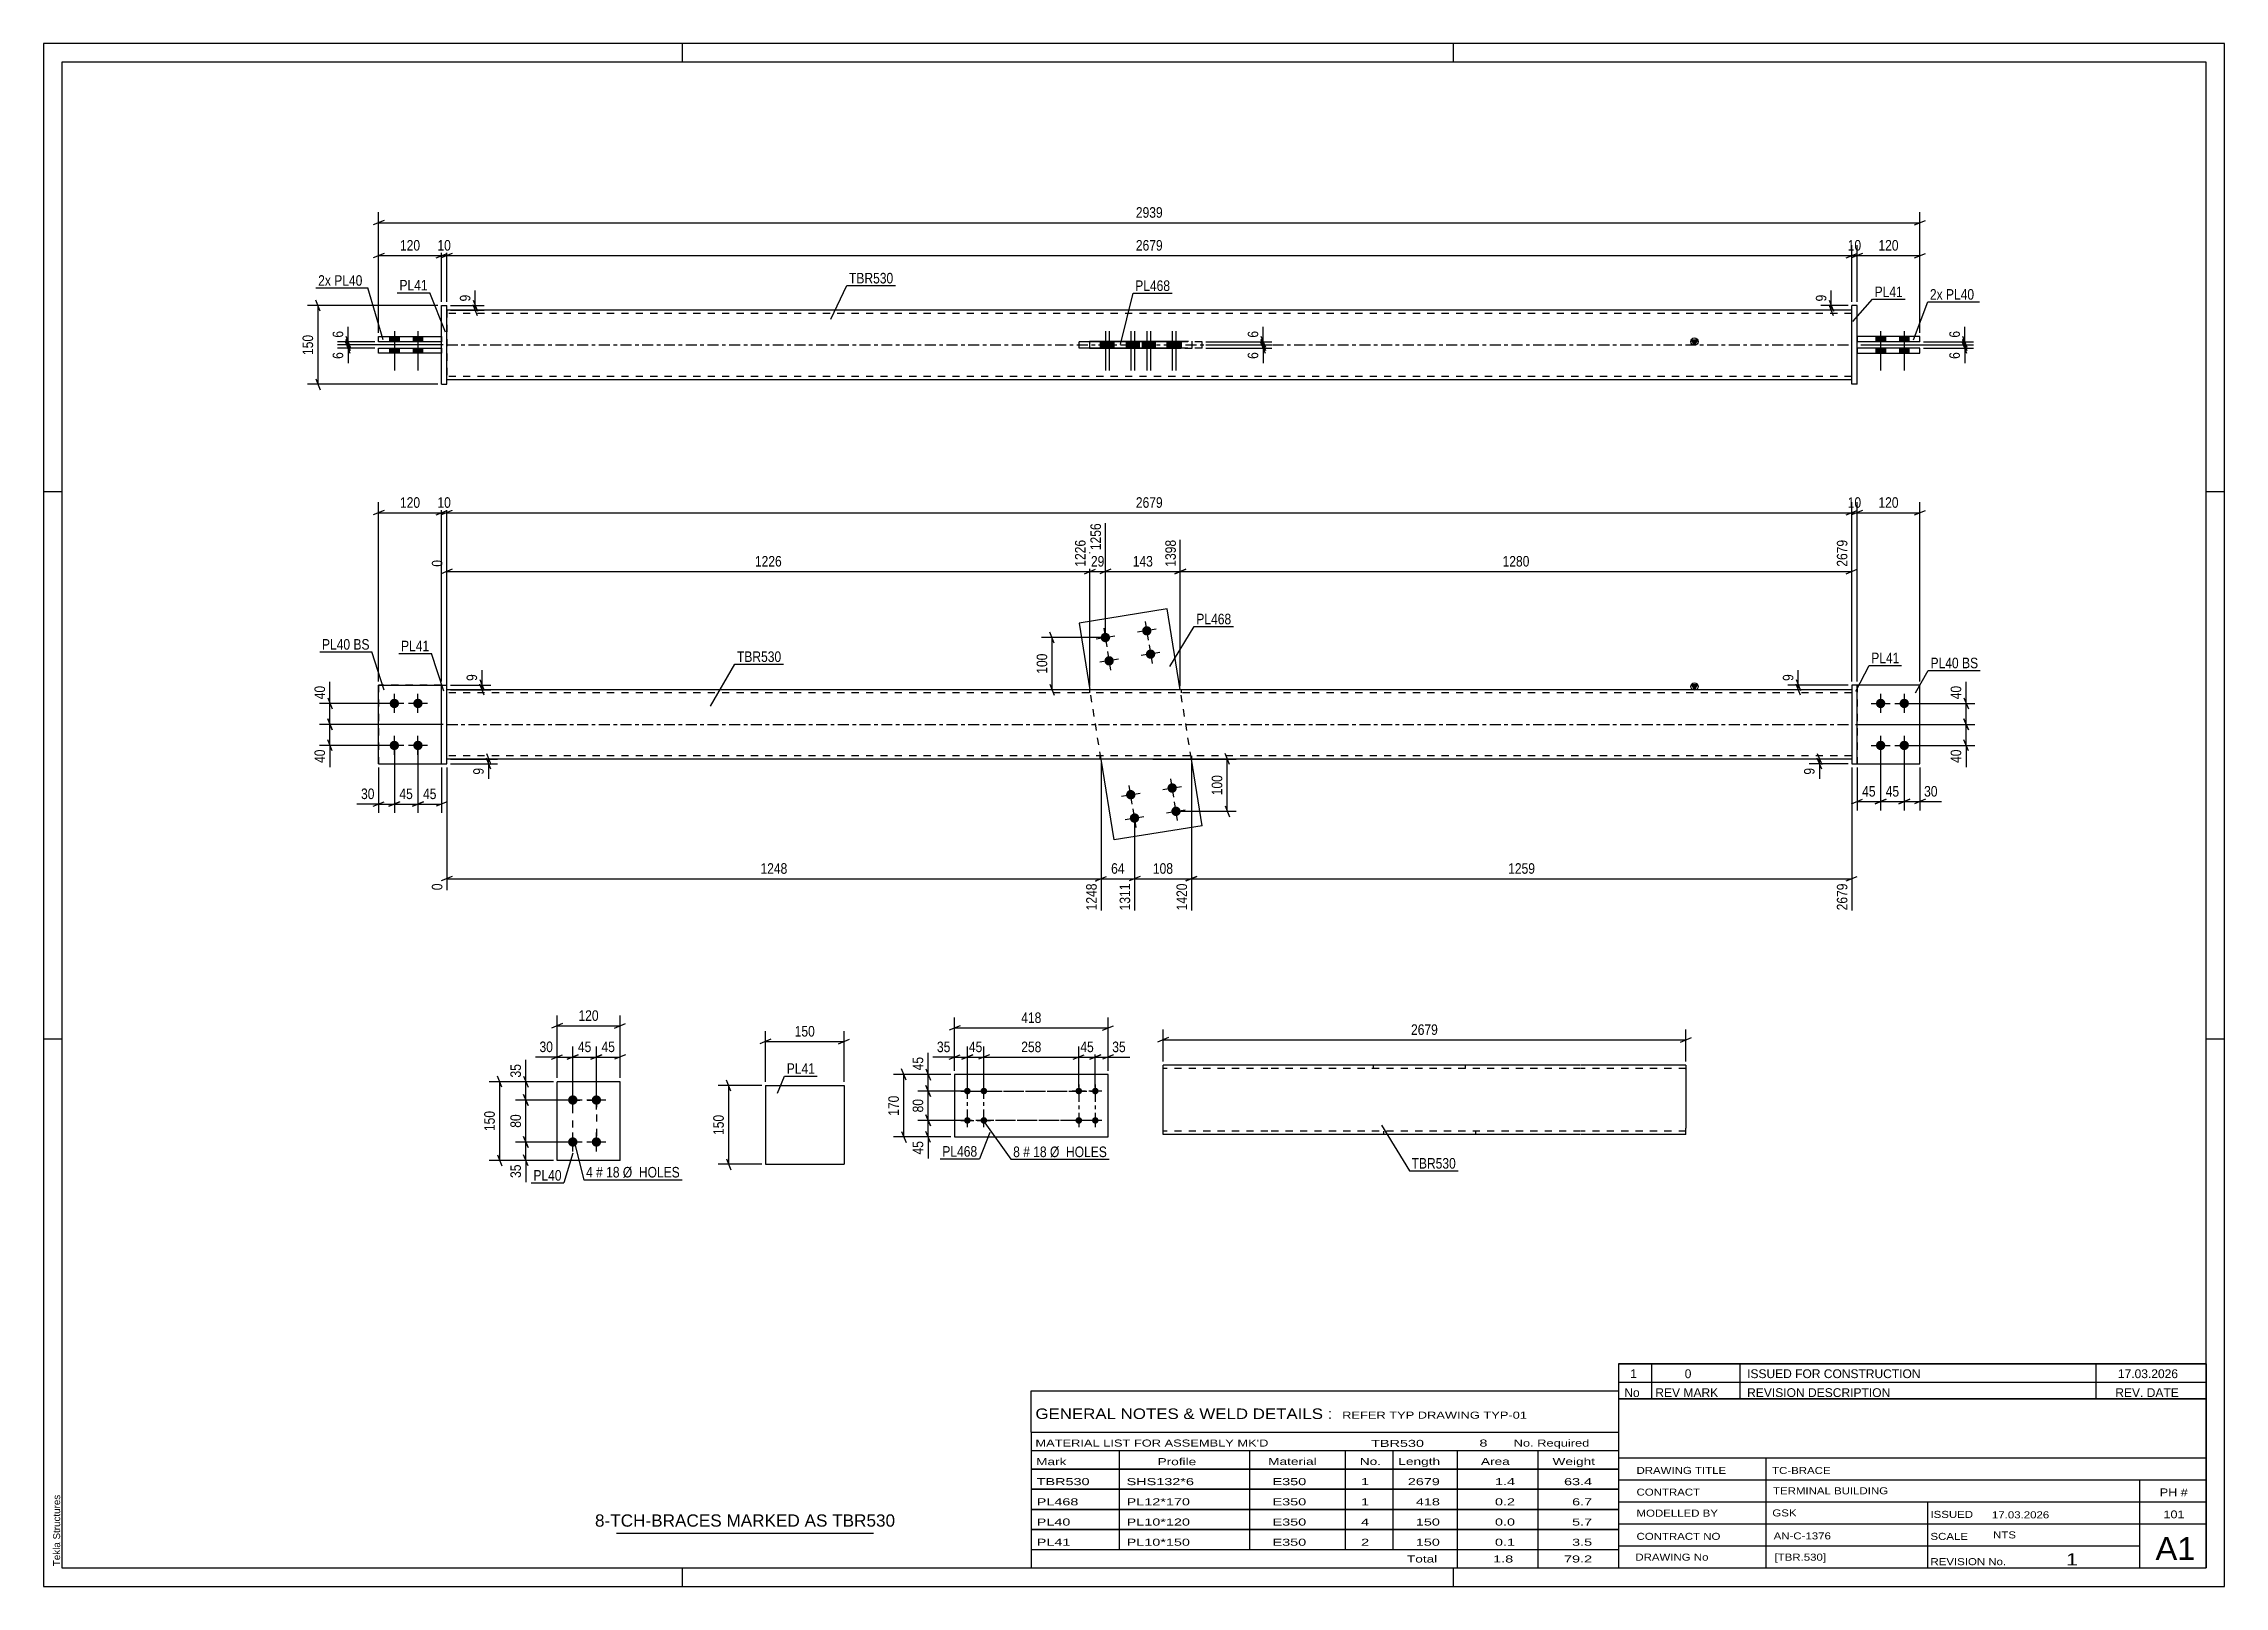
# Model space of a CAD drawing. Header units: millimetres. Extents: x 0 to 594, y 0 to 420.
import ezdxf

# ---------------------------------------------------------------- set-up
doc = ezdxf.new("R2010")
doc.units = ezdxf.units.MM
doc.linetypes.add('DXK_LINE_DOT2', pattern=[3.9198, 1.9599, -1.9599])
doc.linetypes.add('DXK_LINE_DOT3', pattern=[5.9187, 2.979, -0.9799, 0.9799, -0.9799])
doc.styles.add('Arial', font='arial.ttf', dxfattribs={"height": 0.2})
doc.styles.add('Arial Narrow', font='ARIALN.TTF', dxfattribs={"height": 0.2})

# ---------------------------------------------------------------- blocks, each defined once
blk = doc.blocks.new('Unknown-582683068-1128')
at = {"color": 5, "linetype": 'Continuous'}
for p, q in [((594, 420), (0, 420)), ((0, 420), (0, 0)), ((174, 415), (174, 420)), ((384, 415), (384, 420)), ((594, 0), (594, 420)), ((589, 415), (5, 415)), ((5, 415), (5, 5)), ((589, 5), (589, 415)), ((5, 298), (0, 298)), ((594, 298), (589, 298)), ((5, 149), (0, 149)), ((594, 149), (589, 149)), ((0, 0), (594, 0)), ((5, 5), (589, 5)), ((174, 0), (174, 5)), ((384, 0), (384, 5))]:
    blk.add_line(p, q, dxfattribs=at)
at = {"color": 174, "linetype": 'Continuous', "style": 'Arial'}
blk.add_text('Tekla Structures', height=1.9102, rotation=90, dxfattribs=at).set_placement((4.5, 5.5))
blk = doc.blocks.new('Part-582683068-3806 - 3805')
at = {"color": 2, "linetype": 'Continuous'}
for p, q in [((289.96, 139.35), (248.11, 139.35)), ((248.11, 139.35), (248.11, 122.35)), ((289.96, 122.35), (289.96, 139.35)), ((248.11, 122.35), (289.96, 122.35))]:
    blk.add_line(p, q, dxfattribs=at)
blk = doc.blocks.new('Bolt-582683068-3807 - 3805')
at = {"linetype": 'Continuous'}
for points in [[(281.96, 133.95, -1), (281.96, 135.75, -1)], [(286.46, 133.95, -1), (286.46, 135.75, -1)], [(281.96, 125.95, -1), (281.96, 127.75, -1)], [(286.46, 125.95, -1), (286.46, 127.75, -1)]]:
    blk.add_hatch(color=1, dxfattribs=at).paths.add_polyline_path(points)
at = {"color": 1, "linetype": 'Continuous'}
for p, q in [((281.96, 136.65), (281.96, 133.05)), ((286.46, 136.65), (286.46, 133.05)), ((283.76, 134.85), (280.16, 134.85)), ((288.26, 134.85), (284.66, 134.85)), ((283.76, 126.85), (280.16, 126.85)), ((281.96, 128.65), (281.96, 125.05)), ((288.26, 126.85), (284.66, 126.85)), ((286.46, 128.65), (286.46, 125.05))]:
    blk.add_line(p, q, dxfattribs=at)
blk = doc.blocks.new('Bolt-582683068-3808 - 3805')
at = {"linetype": 'Continuous'}
for points in [[(251.61, 135.75, -1), (251.61, 133.95, -1)], [(256.11, 135.75, -1), (256.11, 133.95, -1)], [(251.61, 127.75, -1), (251.61, 125.95, -1)], [(256.11, 127.75, -1), (256.11, 125.95, -1)]]:
    blk.add_hatch(color=1, dxfattribs=at).paths.add_polyline_path(points)
at = {"color": 1, "linetype": 'Continuous'}
for p, q in [((251.61, 133.05), (251.61, 136.65)), ((256.11, 133.05), (256.11, 136.65)), ((249.81, 134.85), (253.41, 134.85)), ((254.31, 134.85), (257.91, 134.85)), ((249.81, 126.85), (253.41, 126.85)), ((251.61, 125.05), (251.61, 128.65)), ((254.31, 126.85), (257.91, 126.85)), ((256.11, 125.05), (256.11, 128.65))]:
    blk.add_line(p, q, dxfattribs=at)
blk = doc.blocks.new('Part-582683068-1607 - 1591')
at = {"color": 2, "linetype": 'Continuous'}
for p, q in [((157, 137.4), (139.86, 137.4)), ((139.86, 115.97), (139.86, 137.4)), ((157, 115.97), (157, 137.4)), ((157, 115.97), (139.86, 115.97))]:
    blk.add_line(p, q, dxfattribs=at)
blk = doc.blocks.new('Bolt-582683068-1612 - 1591')
at = {"linetype": 'Continuous'}
for points in [[(144.14, 131.12, -1), (144.14, 133.69, -1)], [(150.57, 131.12, -1), (150.57, 133.69, -1)], [(144.14, 119.69, -1), (144.14, 122.26, -1)], [(150.57, 119.69, -1), (150.57, 122.26, -1)]]:
    blk.add_hatch(color=1, dxfattribs=at).paths.add_polyline_path(points)
at = {"color": 1, "linetype": 'Continuous'}
for p, q in [((146.71, 132.4), (141.57, 132.4)), ((144.14, 129.83), (144.14, 134.97)), ((153.14, 132.4), (148, 132.4)), ((150.57, 129.83), (150.57, 134.97)), ((146.71, 120.97), (141.57, 120.97)), ((144.14, 118.4), (144.14, 123.55)), ((153.14, 120.97), (148, 120.97)), ((150.57, 118.4), (150.57, 123.55))]:
    blk.add_line(p, q, dxfattribs=at)
blk = doc.blocks.new('Part-582683068-1962 - 1949')
at = {"color": 2, "linetype": 'Continuous'}
for p, q in [((91.24, 223.95), (91.24, 245.38)), ((91.24, 245.38), (108.38, 245.38)), ((91.24, 223.95), (108.38, 223.95))]:
    blk.add_line(p, q, dxfattribs=at)
at = {"color": 7, "linetype": 'DXK_LINE_DOT2'}
blk.add_line((108.38, 223.95), (108.38, 245.38), dxfattribs=at)
blk = doc.blocks.new('Bolt-582683068-1978 - 1949')
at = {"linetype": 'Continuous'}
for points in [[(500.37, 241.66, -1), (500.37, 239.09, -1)], [(506.8, 241.66, -1), (506.8, 239.09, -1)], [(500.37, 230.23, -1), (500.37, 227.66, -1)], [(506.8, 230.23, -1), (506.8, 227.66, -1)]]:
    blk.add_hatch(color=1, dxfattribs=at).paths.add_polyline_path(points)
at = {"color": 1, "linetype": 'Continuous'}
for p, q in [((497.8, 240.38), (502.94, 240.38)), ((500.37, 242.95), (500.37, 237.8)), ((504.23, 240.38), (509.37, 240.38)), ((506.8, 242.95), (506.8, 237.8)), ((497.8, 228.95), (502.94, 228.95)), ((500.37, 231.52), (500.37, 226.38)), ((504.23, 228.95), (509.37, 228.95)), ((506.8, 231.52), (506.8, 226.38))]:
    blk.add_line(p, q, dxfattribs=at)
blk = doc.blocks.new('Part-582683068-1967 - 1949')
at = {"color": 7, "linetype": 'DXK_LINE_DOT2'}
for p, q in [((108.38, 245.38), (91.24, 245.38)), ((91.24, 245.38), (91.24, 223.95)), ((108.38, 223.95), (108.38, 245.38)), ((91.24, 223.95), (108.38, 223.95))]:
    blk.add_line(p, q, dxfattribs=at)
blk = doc.blocks.new('Part-582683068-1972 - 1949')
at = {"color": 2, "linetype": 'Continuous'}
for p, q in [((108.38, 223.95), (108.38, 245.38)), ((108.38, 245.38), (109.81, 245.38)), ((109.81, 223.95), (109.81, 245.38)), ((108.38, 223.95), (109.81, 223.95))]:
    blk.add_line(p, q, dxfattribs=at)
blk = doc.blocks.new('Part-582683068-1956 - 1949')
at = {"color": 7, "linetype": 'DXK_LINE_DOT2'}
for p, q in [((511.08, 245.38), (493.94, 245.38)), ((493.94, 245.38), (493.94, 223.95)), ((511.08, 223.95), (511.08, 245.38)), ((493.94, 223.95), (511.08, 223.95))]:
    blk.add_line(p, q, dxfattribs=at)
blk = doc.blocks.new('Part-582683068-1957 - 1949')
at = {"color": 2, "linetype": 'Continuous'}
for p, q in [((492.51, 245.38), (492.51, 223.95)), ((493.94, 245.38), (492.51, 245.38)), ((493.94, 223.95), (493.94, 245.38)), ((492.51, 223.95), (493.94, 223.95))]:
    blk.add_line(p, q, dxfattribs=at)
blk = doc.blocks.new('Part-582683068-1977 - 1949')
at = {"color": 2, "linetype": 'Continuous'}
for p, q in [((306.03, 266.11), (282.06, 262.23)), ((282.06, 262.23), (284.99, 244.09)), ((309.59, 244.09), (306.03, 266.11)), ((291.6, 203.22), (288.04, 225.23)), ((315.57, 207.09), (312.64, 225.23)), ((315.57, 207.09), (291.6, 203.22))]:
    blk.add_line(p, q, dxfattribs=at)
at = {"color": 7, "linetype": 'DXK_LINE_DOT2'}
for p, q in [((288.04, 225.23), (284.99, 244.09)), ((312.64, 225.23), (309.59, 244.09))]:
    blk.add_line(p, q, dxfattribs=at)
blk = doc.blocks.new('Bolt-582683068-1979 - 1949')
at = {"linetype": 'Continuous'}
for points in [[(95.53, 239.09, -1), (95.53, 241.66, -1)], [(101.96, 239.09, -1), (101.96, 241.66, -1)], [(95.53, 227.66, -1), (95.53, 230.23, -1)], [(101.96, 227.66, -1), (101.96, 230.23, -1)]]:
    blk.add_hatch(color=1, dxfattribs=at).paths.add_polyline_path(points)
at = {"color": 1, "linetype": 'Continuous'}
for p, q in [((98.1, 240.38), (92.96, 240.38)), ((95.53, 237.8), (95.53, 242.95)), ((104.53, 240.38), (99.38, 240.38)), ((101.96, 237.8), (101.96, 242.95)), ((98.1, 228.95), (92.96, 228.95)), ((95.53, 226.38), (95.53, 231.52)), ((104.53, 228.95), (99.38, 228.95)), ((101.96, 226.38), (101.96, 231.52))]:
    blk.add_line(p, q, dxfattribs=at)
blk = doc.blocks.new('Bolt-582683068-1980 - 1949')
at = {"linetype": 'Continuous'}
for points in [[(301.75, 260.35, -1), (299.22, 259.94, -1)], [(290.47, 258.53, -1), (287.93, 258.12, -1)], [(291.5, 252.18, -1), (288.96, 251.77, -1)], [(302.78, 254, -1), (300.24, 253.59, -1)]]:
    blk.add_hatch(color=1, dxfattribs=at).paths.add_polyline_path(points)
at = {"color": 1, "linetype": 'Continuous'}
for p, q in [((300.08, 262.68), (300.9, 257.61)), ((291.74, 258.73), (286.66, 257.91)), ((288.79, 260.86), (289.61, 255.78)), ((303.02, 260.56), (297.95, 259.74)), ((301.1, 256.34), (301.92, 251.26)), ((292.77, 252.39), (287.69, 251.57)), ((289.82, 254.51), (290.64, 249.44)), ((304.05, 254.21), (298.97, 253.39))]:
    blk.add_line(p, q, dxfattribs=at)
blk = doc.blocks.new('Bolt-582683068-1981 - 1949')
at = {"linetype": 'Continuous'}
for points in [[(294.85, 215.32, -1), (297.39, 215.73, -1)], [(306.13, 217.14, -1), (308.67, 217.55, -1)], [(295.88, 208.97, -1), (298.42, 209.38, -1)], [(307.16, 210.8, -1), (309.7, 211.21, -1)]]:
    blk.add_hatch(color=1, dxfattribs=at).paths.add_polyline_path(points)
at = {"color": 1, "linetype": 'Continuous'}
for p, q in [((307.81, 214.81), (306.99, 219.89)), ((293.58, 215.11), (298.66, 215.93)), ((296.53, 212.99), (295.71, 218.06)), ((304.86, 216.94), (309.94, 217.76)), ((294.61, 208.77), (299.69, 209.59)), ((297.56, 206.64), (296.74, 211.72)), ((305.89, 210.59), (310.97, 211.41)), ((308.84, 208.46), (308.02, 213.54))]:
    blk.add_line(p, q, dxfattribs=at)
blk = doc.blocks.new('Part-582683068-1992 - 1949')
at = {"color": 2, "linetype": 'Continuous'}
for p, q in [((511.08, 245.38), (493.94, 245.38)), ((511.08, 223.95), (511.08, 245.38)), ((493.94, 223.95), (511.08, 223.95))]:
    blk.add_line(p, q, dxfattribs=at)
at = {"color": 7, "linetype": 'DXK_LINE_DOT2'}
blk.add_line((493.94, 245.38), (493.94, 223.95), dxfattribs=at)
blk = doc.blocks.new('Part-582683068-1997 - 1949')
at = {"linetype": 'Continuous'}
blk.add_hatch(color=2, dxfattribs=at).paths.add_polyline_path([(449.65, 244.09), (448.85, 245.49), (450.45, 245.49)])
at = {"color": 2, "linetype": 'Continuous'}
for p, q in [((492.51, 244.09), (109.81, 244.09)), ((449.65, 244.09), (448.85, 245.49)), ((448.85, 245.49), (450.45, 245.49)), ((450.45, 245.49), (449.65, 244.09)), ((492.51, 225.23), (109.81, 225.23))]:
    blk.add_line(p, q, dxfattribs=at)
at = {"color": 7, "linetype": 'DXK_LINE_DOT2'}
for p, q in [((109.81, 225.23), (109.81, 244.09)), ((284.85, 244.09), (284.85, 243.23)), ((309.87, 244.09), (309.87, 243.23)), ((492.51, 244.09), (492.51, 225.23)), ((492.51, 243.23), (109.81, 243.23)), ((492.51, 226.09), (109.81, 226.09)), ((287.76, 225.23), (287.76, 226.09)), ((312.78, 225.23), (312.78, 226.09))]:
    blk.add_line(p, q, dxfattribs=at)
at = {"color": 7, "linetype": 'DXK_LINE_DOT3'}
blk.add_line((109.81, 234.66), (492.51, 234.66), dxfattribs=at)
at = {"color": 2, "linetype": 'Continuous'}
blk.add_circle((449.65, 244.99), 1, dxfattribs=at)
blk = doc.blocks.new('Part-582683068-2447 - 2424')
at = {"color": 2, "linetype": 'Continuous'}
for p, q in [((91.24, 338.84), (91.24, 340.26)), ((91.24, 340.26), (108.38, 340.26)), ((108.38, 338.84), (91.24, 338.84)), ((108.38, 340.26), (108.38, 338.84))]:
    blk.add_line(p, q, dxfattribs=at)
blk = doc.blocks.new('Bolt-582683068-2431 - 2424')
at = {"linetype": 'Continuous'}
for points in [[(501.65, 340.26), (499.08, 340.26), (499.08, 338.83), (501.65, 338.83)], [(501.65, 340.26), (499.08, 340.26), (499.08, 338.83), (501.65, 338.83)], [(508.08, 340.26), (505.51, 340.26), (505.51, 338.83), (508.08, 338.83)], [(508.08, 340.26), (505.51, 340.26), (505.51, 338.83), (508.08, 338.83)], [(501.65, 337.12), (499.08, 337.12), (499.08, 335.69), (501.65, 335.69)], [(501.65, 337.12), (499.08, 337.12), (499.08, 335.69), (501.65, 335.69)], [(508.08, 337.12), (505.51, 337.12), (505.51, 335.69), (508.08, 335.69)], [(508.08, 337.12), (505.51, 337.12), (505.51, 335.69), (508.08, 335.69)]]:
    blk.add_hatch(color=1, dxfattribs=at).paths.add_polyline_path(points)
at = {"color": 1, "linetype": 'Continuous'}
for p, q in [((499.08, 340.26), (499.08, 338.83)), ((499.08, 340.26), (499.08, 338.83)), ((500.37, 341.69), (500.37, 330.98)), ((500.37, 341.69), (500.37, 330.98)), ((501.65, 340.26), (501.65, 338.83)), ((501.65, 340.26), (501.65, 338.83)), ((505.51, 340.26), (505.51, 338.83)), ((505.51, 340.26), (505.51, 338.83)), ((506.8, 341.69), (506.8, 330.98)), ((506.8, 341.69), (506.8, 330.98)), ((508.08, 340.26), (508.08, 338.83)), ((508.08, 340.26), (508.08, 338.83)), ((499.08, 337.12), (499.08, 335.69)), ((499.08, 337.12), (499.08, 335.69)), ((501.65, 337.12), (501.65, 335.69)), ((501.65, 337.12), (501.65, 335.69)), ((505.51, 337.12), (505.51, 335.69)), ((505.51, 337.12), (505.51, 335.69)), ((508.08, 337.12), (508.08, 335.69)), ((508.08, 337.12), (508.08, 335.69))]:
    blk.add_line(p, q, dxfattribs=at)
blk = doc.blocks.new('Bolt-582683068-2432 - 2424')
at = {"linetype": 'Continuous'}
for points in [[(94.24, 338.84), (96.81, 338.84), (96.81, 340.26), (94.24, 340.26)], [(94.24, 338.84), (96.81, 338.84), (96.81, 340.26), (94.24, 340.26)], [(100.67, 338.84), (103.24, 338.84), (103.24, 340.26), (100.67, 340.26)], [(100.67, 338.84), (103.24, 338.84), (103.24, 340.26), (100.67, 340.26)], [(94.24, 335.69), (96.81, 335.69), (96.81, 337.12), (94.24, 337.12)], [(94.24, 335.69), (96.81, 335.69), (96.81, 337.12), (94.24, 337.12)], [(100.67, 335.69), (103.24, 335.69), (103.24, 337.12), (100.67, 337.12)], [(100.67, 335.69), (103.24, 335.69), (103.24, 337.12), (100.67, 337.12)]]:
    blk.add_hatch(color=1, dxfattribs=at).paths.add_polyline_path(points)
at = {"color": 1, "linetype": 'Continuous'}
for p, q in [((94.24, 340.26), (94.24, 338.84)), ((94.24, 340.26), (94.24, 338.84)), ((95.53, 341.69), (95.53, 330.98)), ((95.53, 341.69), (95.53, 330.98)), ((96.81, 340.26), (96.81, 338.84)), ((96.81, 340.26), (96.81, 338.84)), ((100.67, 340.26), (100.67, 338.84)), ((100.67, 340.26), (100.67, 338.84)), ((101.96, 341.69), (101.96, 330.98)), ((101.96, 341.69), (101.96, 330.98)), ((103.24, 340.26), (103.24, 338.84)), ((103.24, 340.26), (103.24, 338.84)), ((94.24, 337.12), (94.24, 335.69)), ((94.24, 337.12), (94.24, 335.69)), ((96.81, 337.12), (96.81, 335.69)), ((96.81, 337.12), (96.81, 335.69)), ((100.67, 337.12), (100.67, 335.69)), ((100.67, 337.12), (100.67, 335.69)), ((103.24, 337.12), (103.24, 335.69)), ((103.24, 337.12), (103.24, 335.69))]:
    blk.add_line(p, q, dxfattribs=at)
blk = doc.blocks.new('Part-582683068-2437 - 2424')
at = {"color": 2, "linetype": 'Continuous'}
for p, q in [((282.06, 337.12), (282.06, 338.83)), ((309.87, 338.83), (282.06, 338.83)), ((306.03, 337.12), (306.03, 338.83)), ((309.87, 337.12), (282.06, 337.12))]:
    blk.add_line(p, q, dxfattribs=at)
at = {"color": 7, "linetype": 'DXK_LINE_DOT2'}
for p, q in [((291.6, 337.12), (291.6, 338.83)), ((315.57, 338.83), (309.87, 338.83)), ((315.57, 337.12), (315.57, 338.83)), ((315.57, 337.12), (309.87, 337.12))]:
    blk.add_line(p, q, dxfattribs=at)
blk = doc.blocks.new('Part-582683068-2442 - 2424')
at = {"color": 2, "linetype": 'Continuous'}
for p, q in [((108.38, 327.26), (108.38, 348.69)), ((108.38, 348.69), (109.81, 348.69)), ((109.81, 327.26), (109.81, 348.69)), ((108.38, 327.26), (109.81, 327.26))]:
    blk.add_line(p, q, dxfattribs=at)
blk = doc.blocks.new('Part-582683068-2452 - 2424')
at = {"color": 2, "linetype": 'Continuous'}
for p, q in [((493.94, 340.26), (493.94, 338.83)), ((511.08, 340.26), (493.94, 340.26)), ((511.08, 338.83), (493.94, 338.83)), ((511.08, 338.83), (511.08, 340.26))]:
    blk.add_line(p, q, dxfattribs=at)
blk = doc.blocks.new('Part-582683068-2457 - 2424')
at = {"color": 2, "linetype": 'Continuous'}
for p, q in [((511.08, 337.12), (493.94, 337.12)), ((493.94, 337.12), (493.94, 335.69)), ((493.94, 335.69), (511.08, 335.69)), ((511.08, 335.69), (511.08, 337.12))]:
    blk.add_line(p, q, dxfattribs=at)
blk = doc.blocks.new('Part-582683068-2462 - 2424')
at = {"linetype": 'Continuous'}
blk.add_hatch(color=2, dxfattribs=at).paths.add_polyline_path([(449.65, 337.98), (448.85, 339.38), (450.45, 339.38)])
at = {"color": 2, "linetype": 'Continuous'}
for p, q in [((492.51, 347.4), (109.81, 347.4)), ((284.85, 338.83), (284.85, 338.98)), ((284.85, 338.98), (309.87, 338.98)), ((287.76, 338.83), (287.76, 338.98)), ((309.87, 338.98), (309.87, 336.98)), ((449.65, 337.98), (448.85, 339.38)), ((448.85, 339.38), (450.45, 339.38)), ((450.45, 339.38), (449.65, 337.98)), ((284.85, 336.98), (284.85, 337.12)), ((309.87, 336.98), (284.85, 336.98)), ((287.76, 336.98), (287.76, 337.12)), ((109.81, 328.55), (492.51, 328.55))]:
    blk.add_line(p, q, dxfattribs=at)
at = {"color": 7, "linetype": 'DXK_LINE_DOT2'}
for p, q in [((109.81, 347.4), (109.81, 328.55)), ((492.51, 346.55), (109.81, 346.55)), ((492.51, 328.55), (492.51, 347.4)), ((284.85, 338.98), (284.85, 337.12)), ((287.76, 338.98), (287.76, 337.12)), ((309.87, 338.98), (312.78, 338.98)), ((312.78, 338.98), (312.78, 336.98)), ((312.78, 336.98), (309.87, 336.98)), ((492.51, 329.4), (109.81, 329.4))]:
    blk.add_line(p, q, dxfattribs=at)
at = {"color": 7, "linetype": 'DXK_LINE_DOT3'}
blk.add_line((109.81, 337.98), (492.51, 337.98), dxfattribs=at)
at = {"color": 2, "linetype": 'Continuous'}
blk.add_circle((449.65, 338.88), 1, dxfattribs=at)
blk = doc.blocks.new('Bolt-582683068-2468 - 2424')
at = {"linetype": 'Continuous'}
for points in [[(290.49, 338.83), (287.92, 338.83), (287.92, 337.12), (290.49, 337.12)], [(291.51, 338.83), (288.94, 338.83), (288.94, 337.12), (291.51, 337.12)], [(301.77, 338.83), (299.2, 338.83), (299.2, 337.12), (301.77, 337.12)], [(302.8, 338.83), (300.23, 338.83), (300.23, 337.12), (302.8, 337.12)]]:
    blk.add_hatch(color=1, dxfattribs=at).paths.add_polyline_path(points)
at = {"color": 1, "linetype": 'Continuous'}
for p, q in [((287.92, 338.83), (287.92, 337.12)), ((288.94, 338.83), (288.94, 337.12)), ((289.2, 341.69), (289.2, 330.98)), ((290.23, 341.69), (290.23, 330.98)), ((290.49, 338.83), (290.49, 337.12)), ((291.51, 338.83), (291.51, 337.12)), ((299.2, 338.83), (299.2, 337.12)), ((300.23, 338.83), (300.23, 337.12)), ((300.49, 341.69), (300.49, 330.98)), ((301.51, 341.69), (301.51, 330.98)), ((301.77, 338.83), (301.77, 337.12)), ((302.8, 338.83), (302.8, 337.12))]:
    blk.add_line(p, q, dxfattribs=at)
blk = doc.blocks.new('Bolt-582683068-2469 - 2424')
at = {"linetype": 'Continuous'}
for points in [[(294.84, 337.12), (297.41, 337.12), (297.41, 338.83), (294.84, 338.83)], [(295.86, 337.12), (298.43, 337.12), (298.43, 338.83), (295.86, 338.83)], [(306.12, 337.12), (308.69, 337.12), (308.69, 338.83), (306.12, 338.83)], [(307.14, 337.12), (309.71, 337.12), (309.71, 338.83), (307.14, 338.83)]]:
    blk.add_hatch(color=1, dxfattribs=at).paths.add_polyline_path(points)
at = {"color": 1, "linetype": 'Continuous'}
for p, q in [((294.84, 338.83), (294.84, 337.12)), ((295.86, 338.83), (295.86, 337.12)), ((296.12, 341.69), (296.12, 330.98)), ((297.15, 341.69), (297.15, 330.98)), ((297.41, 338.83), (297.41, 337.12)), ((298.43, 338.83), (298.43, 337.12)), ((306.12, 338.83), (306.12, 337.12)), ((307.14, 338.83), (307.14, 337.12)), ((307.4, 341.69), (307.4, 330.98)), ((308.43, 341.69), (308.43, 330.98)), ((308.69, 338.83), (308.69, 337.12)), ((309.71, 338.83), (309.71, 337.12))]:
    blk.add_line(p, q, dxfattribs=at)
blk = doc.blocks.new('Part-582683068-2475 - 2424')
at = {"color": 2, "linetype": 'Continuous'}
for p, q in [((492.51, 327.26), (492.51, 348.69)), ((493.94, 348.69), (492.51, 348.69)), ((493.94, 327.26), (493.94, 348.69)), ((493.94, 327.26), (492.51, 327.26))]:
    blk.add_line(p, q, dxfattribs=at)
blk = doc.blocks.new('Part-582683068-2480 - 2424')
at = {"color": 2, "linetype": 'Continuous'}
for p, q in [((91.24, 337.12), (108.38, 337.12)), ((91.24, 335.69), (91.24, 337.12)), ((108.38, 335.69), (91.24, 335.69)), ((108.38, 337.12), (108.38, 335.69))]:
    blk.add_line(p, q, dxfattribs=at)
blk = doc.blocks.new('Part-582683068-1567 - 1551')
at = {"color": 2, "linetype": 'Continuous'}
for p, q in [((196.61, 136.34), (196.61, 114.92)), ((196.61, 136.34), (218.04, 136.34)), ((218.04, 136.34), (218.04, 114.92)), ((196.61, 114.92), (218.04, 114.92))]:
    blk.add_line(p, q, dxfattribs=at)
blk = doc.blocks.new('Part-582683068-1532 - 1515')
at = {"color": 2, "linetype": 'Continuous'}
for p, q in [((333.48, 141.88), (304.91, 141.88)), ((304.91, 123.16), (304.91, 141.88)), ((418.66, 141.88), (333.58, 141.88)), ((447.33, 141.88), (418.76, 141.88)), ((447.33, 141.88), (447.33, 124.74)), ((304.91, 123.03), (304.91, 123.16)), ((333.48, 123.03), (304.91, 123.03)), ((418.66, 123.03), (333.58, 123.03)), ((447.33, 123.03), (418.76, 123.03)), ((447.33, 123.03), (447.33, 124.74))]:
    blk.add_line(p, q, dxfattribs=at)
at = {"color": 7, "linetype": 'DXK_LINE_DOT2'}
for p, q in [((333.48, 141.03), (304.91, 141.03)), ((418.66, 141.03), (333.58, 141.03)), ((362.15, 141.88), (362.15, 141.03)), ((387.18, 141.88), (387.18, 141.03)), ((447.33, 141.03), (418.76, 141.03)), ((447.33, 141.03), (447.33, 140.96)), ((447.33, 140.96), (447.33, 141.03)), ((447.33, 140.82), (447.33, 140.96)), ((447.33, 140.96), (447.33, 140.82)), ((304.91, 123.88), (304.91, 123.95)), ((333.48, 123.88), (304.91, 123.88)), ((418.66, 123.88), (333.58, 123.88)), ((365.06, 123.03), (365.06, 123.88)), ((390.09, 123.03), (390.09, 123.88)), ((447.33, 123.88), (418.76, 123.88)), ((447.33, 123.95), (447.33, 124.41)), ((447.33, 123.88), (447.33, 123.95))]:
    blk.add_line(p, q, dxfattribs=at)
blk = doc.blocks.new('Rectangle-582683068-3989 - 3805')
at = {"color": 1, "linetype": 'DXK_LINE_DOT3'}
blk.add_lwpolyline([(251.61, 134.85), (286.46, 134.85), (286.46, 126.85), (251.61, 126.85), (251.61, 134.85)], close=True, dxfattribs=at)
blk = doc.blocks.new('Rectangle-582683068-1727 - 1591')
at = {"color": 1, "linetype": 'DXK_LINE_DOT2'}
blk.add_lwpolyline([(144.14, 132.4), (150.57, 132.4), (150.57, 120.97), (144.14, 120.97), (144.14, 132.4)], close=True, dxfattribs=at)
blk = doc.blocks.new('Rectangle-582683068-3999 - 3805')
at = {"color": 1, "linetype": 'DXK_LINE_DOT3'}
blk.add_lwpolyline([(256.11, 134.85), (281.96, 134.85), (281.96, 126.85), (256.11, 126.85), (256.11, 134.85)], close=True, dxfattribs=at)
blk = doc.blocks.new('StraightDimension-582683068-4018 - 3805')
at = {"color": 7, "linetype": 'Continuous'}
for p, q in [((250.11, 143.49), (253.11, 144.69)), ((251.61, 135.85), (251.61, 146.94)), ((251.61, 144.09), (256.11, 144.09)), ((257.61, 144.69), (254.61, 143.49)), ((256.11, 135.85), (256.11, 146.94))]:
    blk.add_line(p, q, dxfattribs=at)
at = {"color": 0}
blk.add_wipeout([(256.29, 144.84), (256.29, 149.04), (251.43, 149.04), (251.43, 144.84)], dxfattribs=at)
at = {"color": 3, "style": 'Arial Narrow'}
blk.add_text('45', height=2.863, dxfattribs=at).set_placement((252.03, 145.44))
blk = doc.blocks.new('StraightDimension-582683068-4079 - 3805')
at = {"color": 7, "linetype": 'Continuous'}
for p, q in [((250.61, 126.85), (238.08, 126.85)), ((240.33, 128.35), (241.53, 125.35)), ((240.93, 122.35), (240.93, 126.85)), ((247.11, 122.35), (238.08, 122.35)), ((241.53, 120.85), (240.33, 123.85))]:
    blk.add_line(p, q, dxfattribs=at)
at = {"color": 0}
blk.add_wipeout([(240.18, 121.83), (235.98, 121.83), (235.98, 116.97), (240.18, 116.97)], dxfattribs=at)
at = {"color": 7, "linetype": 'Continuous'}
blk.add_line((240.93, 122.35), (240.93, 116.45), dxfattribs=at)
blk.add_line((240.93, 122.35), (240.93, 116.45), dxfattribs=at)
at = {"color": 3, "style": 'Arial Narrow'}
blk.add_text('45', height=2.863, rotation=90.00021, dxfattribs=at).set_placement((239.58, 117.57))
blk = doc.blocks.new('StraightDimension-582683068-4015 - 3805')
at = {"color": 7, "linetype": 'Continuous'}
for p, q in [((284.96, 143.49), (287.96, 144.69)), ((286.46, 135.85), (286.46, 146.94)), ((286.46, 144.09), (289.96, 144.09)), ((291.46, 144.69), (288.46, 143.49)), ((289.96, 140.35), (289.96, 146.94))]:
    blk.add_line(p, q, dxfattribs=at)
at = {"color": 0}
blk.add_wipeout([(295.34, 144.84), (295.34, 149.04), (290.48, 149.04), (290.48, 144.84)], dxfattribs=at)
at = {"color": 7, "linetype": 'Continuous'}
blk.add_line((289.96, 144.09), (295.86, 144.09), dxfattribs=at)
blk.add_line((289.96, 144.09), (295.86, 144.09), dxfattribs=at)
at = {"color": 3, "style": 'Arial Narrow'}
blk.add_text('35', height=2.863, dxfattribs=at).set_placement((291.08, 145.44))
blk = doc.blocks.new('StraightDimension-582683068-4016 - 3805')
at = {"color": 7, "linetype": 'Continuous'}
for p, q in [((280.46, 143.49), (283.46, 144.69)), ((281.96, 135.85), (281.96, 146.94)), ((281.96, 144.09), (286.46, 144.09)), ((287.96, 144.69), (284.96, 143.49)), ((286.46, 135.85), (286.46, 146.94))]:
    blk.add_line(p, q, dxfattribs=at)
at = {"color": 0}
blk.add_wipeout([(286.64, 144.84), (286.64, 149.04), (281.78, 149.04), (281.78, 144.84)], dxfattribs=at)
at = {"color": 3, "style": 'Arial Narrow'}
blk.add_text('45', height=2.863, dxfattribs=at).set_placement((282.38, 145.44))
blk = doc.blocks.new('StraightDimension-582683068-4017 - 3805')
at = {"color": 7, "linetype": 'Continuous'}
for p, q in [((257.61, 144.69), (254.61, 143.49)), ((256.11, 135.85), (256.11, 146.94)), ((256.11, 144.09), (281.96, 144.09)), ((280.46, 143.49), (283.46, 144.69)), ((281.96, 135.85), (281.96, 146.94))]:
    blk.add_line(p, q, dxfattribs=at)
at = {"color": 0}
blk.add_wipeout([(272.38, 144.84), (272.38, 149.04), (265.69, 149.04), (265.69, 144.84)], dxfattribs=at)
at = {"color": 3, "style": 'Arial Narrow'}
blk.add_text('258', height=2.863, dxfattribs=at).set_placement((266.29, 145.44))
blk = doc.blocks.new('StraightDimension-582683068-4019 - 3805')
at = {"color": 7, "linetype": 'Continuous'}
for p, q in [((246.61, 143.49), (249.61, 144.69)), ((248.11, 140.35), (248.11, 146.94)), ((248.11, 144.09), (251.61, 144.09)), ((253.11, 144.69), (250.11, 143.49)), ((251.61, 135.85), (251.61, 146.94))]:
    blk.add_line(p, q, dxfattribs=at)
at = {"color": 0}
blk.add_wipeout([(247.59, 144.84), (247.59, 149.04), (242.73, 149.04), (242.73, 144.84)], dxfattribs=at)
at = {"color": 7, "linetype": 'Continuous'}
blk.add_line((248.11, 144.09), (242.2, 144.09), dxfattribs=at)
blk.add_line((248.11, 144.09), (242.2, 144.09), dxfattribs=at)
at = {"color": 3, "style": 'Arial Narrow'}
blk.add_text('35', height=2.863, dxfattribs=at).set_placement((243.33, 145.44))
blk = doc.blocks.new('StraightDimension-582683068-4066 - 3805')
at = {"color": 7, "linetype": 'Continuous'}
for p, q in [((248.11, 140.35), (248.11, 154.88)), ((289.96, 140.35), (289.96, 154.88)), ((249.61, 152.63), (246.61, 151.43)), ((248.11, 152.03), (289.96, 152.03)), ((288.46, 151.43), (291.46, 152.63))]:
    blk.add_line(p, q, dxfattribs=at)
at = {"color": 0}
blk.add_wipeout([(272.38, 152.78), (272.38, 156.98), (265.69, 156.98), (265.69, 152.78)], dxfattribs=at)
at = {"color": 3, "style": 'Arial Narrow'}
blk.add_text('418', height=2.863, dxfattribs=at).set_placement((266.29, 153.38))
blk = doc.blocks.new('StraightDimension-582683068-4077 - 3805')
at = {"color": 7, "linetype": 'Continuous'}
for p, q in [((247.11, 139.35), (238.08, 139.35)), ((240.33, 140.85), (241.53, 137.85)), ((240.93, 134.85), (240.93, 139.35)), ((250.61, 134.85), (238.08, 134.85)), ((241.53, 133.35), (240.33, 136.35))]:
    blk.add_line(p, q, dxfattribs=at)
at = {"color": 0}
blk.add_wipeout([(240.18, 144.73), (235.98, 144.73), (235.98, 139.88), (240.18, 139.88)], dxfattribs=at)
at = {"color": 7, "linetype": 'Continuous'}
blk.add_line((240.93, 139.35), (240.93, 145.26), dxfattribs=at)
blk.add_line((240.93, 139.35), (240.93, 145.26), dxfattribs=at)
at = {"color": 3, "style": 'Arial Narrow'}
blk.add_text('45', height=2.863, rotation=90.00021, dxfattribs=at).set_placement((239.58, 140.48))
blk = doc.blocks.new('StraightDimension-582683068-4078 - 3805')
at = {"color": 7, "linetype": 'Continuous'}
for p, q in [((250.61, 134.85), (238.08, 134.85)), ((240.33, 136.35), (241.53, 133.35)), ((240.93, 126.85), (240.93, 134.85)), ((250.61, 126.85), (238.08, 126.85)), ((241.53, 125.35), (240.33, 128.35))]:
    blk.add_line(p, q, dxfattribs=at)
at = {"color": 0}
blk.add_wipeout([(240.18, 133.28), (235.98, 133.28), (235.98, 128.43), (240.18, 128.43)], dxfattribs=at)
at = {"color": 3, "style": 'Arial Narrow'}
blk.add_text('80', height=2.863, rotation=90.00021, dxfattribs=at).set_placement((239.58, 129.03))
blk = doc.blocks.new('StraightDimension-582683068-4100 - 3805')
at = {"color": 7, "linetype": 'Continuous'}
for p, q in [((247.11, 139.35), (231.45, 139.35)), ((234.9, 137.85), (233.7, 140.85)), ((234.3, 122.35), (234.3, 139.35)), ((247.11, 122.35), (231.45, 122.35)), ((233.7, 123.85), (234.9, 120.85))]:
    blk.add_line(p, q, dxfattribs=at)
at = {"color": 0}
blk.add_wipeout([(233.55, 134.2), (229.35, 134.2), (229.35, 127.51), (233.55, 127.51)], dxfattribs=at)
at = {"color": 3, "style": 'Arial Narrow'}
blk.add_text('170', height=2.863, rotation=90.00021, dxfattribs=at).set_placement((232.95, 128.11))
blk = doc.blocks.new('StraightDimension-582683068-1647 - 1591')
at = {"color": 7, "linetype": 'Continuous'}
for p, q in [((142.64, 143.51), (145.64, 144.71)), ((144.14, 133.4), (144.14, 146.96)), ((144.14, 144.11), (150.57, 144.11)), ((152.07, 144.71), (149.07, 143.51)), ((150.57, 133.4), (150.57, 146.96))]:
    blk.add_line(p, q, dxfattribs=at)
at = {"color": 0}
blk.add_wipeout([(149.78, 144.86), (149.78, 149.06), (144.93, 149.06), (144.93, 144.86)], dxfattribs=at)
at = {"color": 3, "style": 'Arial Narrow'}
blk.add_text('45', height=2.863, dxfattribs=at).set_placement((145.53, 145.46))
blk = doc.blocks.new('StraightDimension-582683068-1614 - 1591')
at = {"color": 7, "linetype": 'Continuous'}
for p, q in [((139.86, 138.4), (139.86, 155.46)), ((157, 138.4), (157, 155.46)), ((141.36, 153.21), (138.36, 152.01)), ((139.86, 152.61), (157, 152.61)), ((155.5, 152.01), (158.5, 153.21))]:
    blk.add_line(p, q, dxfattribs=at)
at = {"color": 0}
blk.add_wipeout([(151.77, 153.36), (151.77, 157.56), (145.09, 157.56), (145.09, 153.36)], dxfattribs=at)
at = {"color": 3, "style": 'Arial Narrow'}
blk.add_text('120', height=2.863, dxfattribs=at).set_placement((145.69, 153.96))
blk = doc.blocks.new('StraightDimension-582683068-1634 - 1591')
at = {"color": 7, "linetype": 'Continuous'}
for p, q in [((138.36, 143.51), (141.36, 144.71)), ((139.86, 138.4), (139.86, 146.96)), ((139.86, 144.11), (144.14, 144.11)), ((145.64, 144.71), (142.64, 143.51)), ((144.14, 133.4), (144.14, 146.96))]:
    blk.add_line(p, q, dxfattribs=at)
at = {"color": 0}
blk.add_wipeout([(139.33, 144.86), (139.33, 149.06), (134.47, 149.06), (134.47, 144.86)], dxfattribs=at)
at = {"color": 7, "linetype": 'Continuous'}
blk.add_line((139.86, 144.11), (133.95, 144.11), dxfattribs=at)
blk.add_line((139.86, 144.11), (133.95, 144.11), dxfattribs=at)
at = {"color": 3, "style": 'Arial Narrow'}
blk.add_text('30', height=2.863, dxfattribs=at).set_placement((135.07, 145.46))
blk = doc.blocks.new('StraightDimension-582683068-1657 - 1591')
at = {"color": 7, "linetype": 'Continuous'}
for p, q in [((149.07, 143.51), (152.07, 144.71)), ((150.57, 133.4), (150.57, 146.96)), ((150.57, 144.11), (157, 144.11)), ((158.5, 144.71), (155.5, 143.51)), ((157, 138.4), (157, 146.96))]:
    blk.add_line(p, q, dxfattribs=at)
at = {"color": 0}
blk.add_wipeout([(156.21, 144.86), (156.21, 149.06), (151.36, 149.06), (151.36, 144.86)], dxfattribs=at)
at = {"color": 3, "style": 'Arial Narrow'}
blk.add_text('45', height=2.863, dxfattribs=at).set_placement((151.96, 145.46))
blk = doc.blocks.new('StraightDimension-582683068-1674 - 1591')
at = {"color": 7, "linetype": 'Continuous'}
for p, q in [((138.86, 137.4), (121.38, 137.4)), ((124.83, 135.9), (123.63, 138.9)), ((124.23, 115.97), (124.23, 137.4)), ((138.86, 115.97), (121.38, 115.97)), ((123.63, 117.47), (124.83, 114.47))]:
    blk.add_line(p, q, dxfattribs=at)
at = {"color": 0}
blk.add_wipeout([(123.48, 130.03), (119.28, 130.03), (119.28, 123.35), (123.48, 123.35)], dxfattribs=at)
at = {"color": 3, "style": 'Arial Narrow'}
blk.add_text('150', height=2.863, rotation=90.00021, dxfattribs=at).set_placement((122.88, 123.95))
blk = doc.blocks.new('StraightDimension-582683068-1691 - 1591')
at = {"color": 7, "linetype": 'Continuous'}
for p, q in [((143.14, 120.97), (128.5, 120.97)), ((130.75, 122.47), (131.95, 119.47)), ((131.35, 115.97), (131.35, 120.97)), ((138.86, 115.97), (128.5, 115.97)), ((131.95, 114.47), (130.75, 117.47))]:
    blk.add_line(p, q, dxfattribs=at)
at = {"color": 0}
blk.add_wipeout([(130.6, 115.45), (126.4, 115.45), (126.4, 110.59), (130.6, 110.59)], dxfattribs=at)
at = {"color": 7, "linetype": 'Continuous'}
blk.add_line((131.35, 115.97), (131.35, 110.07), dxfattribs=at)
blk.add_line((131.35, 115.97), (131.35, 110.07), dxfattribs=at)
at = {"color": 3, "style": 'Arial Narrow'}
blk.add_text('35', height=2.863, rotation=90.00021, dxfattribs=at).set_placement((130, 111.19))
blk = doc.blocks.new('StraightDimension-582683068-1704 - 1591')
at = {"color": 7, "linetype": 'Continuous'}
for p, q in [((143.14, 132.4), (128.5, 132.4)), ((130.75, 133.9), (131.95, 130.9)), ((131.35, 120.97), (131.35, 132.4)), ((143.14, 120.97), (128.5, 120.97)), ((131.95, 119.47), (130.75, 122.47))]:
    blk.add_line(p, q, dxfattribs=at)
at = {"color": 0}
blk.add_wipeout([(130.6, 129.12), (126.4, 129.12), (126.4, 124.26), (130.6, 124.26)], dxfattribs=at)
at = {"color": 3, "style": 'Arial Narrow'}
blk.add_text('80', height=2.863, rotation=90.00021, dxfattribs=at).set_placement((130, 124.86))
blk = doc.blocks.new('StraightDimension-582683068-1714 - 1591')
at = {"color": 7, "linetype": 'Continuous'}
for p, q in [((138.86, 137.4), (128.5, 137.4)), ((130.75, 138.9), (131.95, 135.9)), ((131.35, 132.4), (131.35, 137.4)), ((143.14, 132.4), (128.5, 132.4)), ((131.95, 130.9), (130.75, 133.9))]:
    blk.add_line(p, q, dxfattribs=at)
at = {"color": 0}
blk.add_wipeout([(130.6, 142.78), (126.4, 142.78), (126.4, 137.93), (130.6, 137.93)], dxfattribs=at)
at = {"color": 7, "linetype": 'Continuous'}
blk.add_line((131.35, 137.4), (131.35, 143.31), dxfattribs=at)
blk.add_line((131.35, 137.4), (131.35, 143.31), dxfattribs=at)
at = {"color": 3, "style": 'Arial Narrow'}
blk.add_text('35', height=2.863, rotation=90.00021, dxfattribs=at).set_placement((130, 138.53))
blk = doc.blocks.new('StraightDimension-582683068-2094 - 1949')
at = {"color": 7, "linetype": 'Continuous'}
for p, q in [((288.2, 258.32), (271.85, 258.32)), ((275.3, 256.82), (274.1, 259.82)), ((274.7, 244.09), (274.7, 258.32)), ((283.99, 244.09), (271.85, 244.09)), ((274.1, 245.59), (275.3, 242.59))]:
    blk.add_line(p, q, dxfattribs=at)
at = {"color": 0}
blk.add_wipeout([(273.95, 254.55), (269.75, 254.55), (269.75, 247.86), (273.95, 247.86)], dxfattribs=at)
at = {"color": 3, "style": 'Arial Narrow'}
blk.add_text('100', height=2.863, rotation=90.00021, dxfattribs=at).set_placement((273.35, 248.46))
blk = doc.blocks.new('StraightDimension-582683068-2144 - 1949')
at = {"color": 7, "linetype": 'Continuous'}
for p, q in [((322.99, 223.73), (321.79, 226.73)), ((302.16, 225.23), (324.79, 225.23)), ((322.39, 211), (322.39, 225.23)), ((309.43, 211), (324.79, 211)), ((321.79, 212.5), (322.99, 209.5))]:
    blk.add_line(p, q, dxfattribs=at)
at = {"color": 0}
blk.add_wipeout([(321.64, 221.46), (317.44, 221.46), (317.44, 214.77), (321.64, 214.77)], dxfattribs=at)
at = {"color": 3, "style": 'Arial Narrow'}
blk.add_text('100', height=2.863, rotation=90.00021, dxfattribs=at).set_placement((321.04, 215.37))
blk = doc.blocks.new('StraightDimension-582683068-2064 - 1949')
at = {"color": 7, "linetype": 'Continuous'}
for p, q in [((92.74, 292.89), (89.74, 291.69)), ((91.24, 246.38), (91.24, 295.14)), ((91.24, 292.29), (108.38, 292.29)), ((106.88, 291.69), (109.88, 292.89)), ((108.38, 246.38), (108.38, 295.14))]:
    blk.add_line(p, q, dxfattribs=at)
at = {"color": 0}
blk.add_wipeout([(103.16, 293.04), (103.16, 297.24), (96.47, 297.24), (96.47, 293.04)], dxfattribs=at)
at = {"color": 3, "style": 'Arial Narrow'}
blk.add_text('120', height=2.863, dxfattribs=at).set_placement((97.07, 293.64))
blk = doc.blocks.new('StraightDimension-582683068-2021 - 1949')
at = {"color": 7, "linetype": 'Continuous'}
for p, q in [((491.01, 291.69), (494.01, 292.89)), ((495.44, 292.89), (492.44, 291.69)), ((492.51, 246.38), (492.51, 295.14)), ((492.51, 292.29), (493.94, 292.29)), ((493.94, 246.38), (493.94, 295.14))]:
    blk.add_line(p, q, dxfattribs=at)
at = {"color": 0}
blk.add_wipeout([(495.65, 293.04), (495.65, 297.24), (490.8, 297.24), (490.8, 293.04)], dxfattribs=at)
at = {"color": 3, "style": 'Arial Narrow'}
blk.add_text('10', height=2.863, dxfattribs=at).set_placement((491.4, 293.64))
blk = doc.blocks.new('StraightDimension-582683068-2181 - 1949')
at = {"color": 7, "linetype": 'Continuous'}
for p, q in [((506.8, 227.95), (506.8, 211.27)), ((511.08, 222.95), (511.08, 211.27)), ((505.3, 213.07), (508.3, 214.27)), ((512.58, 214.27), (509.58, 213.07)), ((506.8, 213.67), (511.08, 213.67))]:
    blk.add_line(p, q, dxfattribs=at)
at = {"color": 0}
blk.add_wipeout([(516.46, 214.42), (516.46, 218.62), (511.61, 218.62), (511.61, 214.42)], dxfattribs=at)
at = {"color": 7, "linetype": 'Continuous'}
blk.add_line((511.08, 213.67), (516.99, 213.67), dxfattribs=at)
blk.add_line((511.08, 213.67), (516.99, 213.67), dxfattribs=at)
at = {"color": 3, "style": 'Arial Narrow'}
blk.add_text('30', height=2.863, dxfattribs=at).set_placement((512.21, 215.02))
blk = doc.blocks.new('StraightDimension-582683068-2204 - 1949')
at = {"color": 7, "linetype": 'Continuous'}
for p, q in [((94.53, 240.38), (75.15, 240.38)), ((77.4, 241.88), (78.6, 238.88)), ((78, 234.66), (78, 240.38)), ((108.81, 234.66), (75.15, 234.66)), ((78.6, 233.16), (77.4, 236.16))]:
    blk.add_line(p, q, dxfattribs=at)
at = {"color": 0}
blk.add_wipeout([(77.25, 245.76), (73.05, 245.76), (73.05, 240.9), (77.25, 240.9)], dxfattribs=at)
at = {"color": 7, "linetype": 'Continuous'}
blk.add_line((78, 240.38), (78, 246.28), dxfattribs=at)
blk.add_line((78, 240.38), (78, 246.28), dxfattribs=at)
at = {"color": 3, "style": 'Arial Narrow'}
blk.add_text('40', height=2.863, rotation=90.00021, dxfattribs=at).set_placement((76.65, 241.5))
blk = doc.blocks.new('StraightDimension-582683068-2130 - 1949')
at = {"color": 7, "linetype": 'Continuous'}
for p, q in [((507.8, 240.38), (526.06, 240.38)), ((523.06, 241.88), (524.26, 238.88)), ((523.66, 234.66), (523.66, 240.38)), ((493.51, 234.66), (526.06, 234.66)), ((524.26, 233.16), (523.06, 236.16))]:
    blk.add_line(p, q, dxfattribs=at)
at = {"color": 0}
blk.add_wipeout([(522.91, 245.76), (518.71, 245.76), (518.71, 240.9), (522.91, 240.9)], dxfattribs=at)
at = {"color": 7, "linetype": 'Continuous'}
blk.add_line((523.66, 240.38), (523.66, 246.28), dxfattribs=at)
blk.add_line((523.66, 240.38), (523.66, 246.28), dxfattribs=at)
at = {"color": 3, "style": 'Arial Narrow'}
blk.add_text('40', height=2.863, rotation=90.00021, dxfattribs=at).set_placement((522.31, 241.5))
blk = doc.blocks.new('StraightDimension-582683068-2311 - 1949')
at = {"color": 7, "linetype": 'Continuous'}
for p, q in [((101.96, 227.95), (101.96, 210.59)), ((108.38, 222.95), (108.38, 210.59)), ((100.46, 212.39), (103.46, 213.59)), ((101.96, 212.99), (108.38, 212.99)), ((109.88, 213.59), (106.88, 212.39))]:
    blk.add_line(p, q, dxfattribs=at)
at = {"color": 0}
blk.add_wipeout([(107.6, 213.74), (107.6, 217.94), (102.74, 217.94), (102.74, 213.74)], dxfattribs=at)
at = {"color": 3, "style": 'Arial Narrow'}
blk.add_text('45', height=2.863, dxfattribs=at).set_placement((103.34, 214.34))
blk = doc.blocks.new('StraightDimension-582683068-2325 - 1949')
at = {"color": 7, "linetype": 'Continuous'}
for p, q in [((109.81, 245.09), (109.81, 279.43)), ((284.99, 245.09), (284.99, 284.91)), ((111.31, 276.9), (108.31, 275.7)), ((109.81, 276.3), (284.99, 276.3)), ((283.49, 275.7), (286.49, 276.9))]:
    blk.add_line(p, q, dxfattribs=at)
at = {"color": 0, "linetype": 'Continuous'}
for points in [[(284.39, 285.51), (280.19, 285.51), (280.19, 277), (284.39, 277)], [(109.21, 280.03), (105.01, 280.03), (105.01, 277), (109.21, 277)]]:
    blk.add_wipeout(points, dxfattribs=at)
at = {"color": 0}
blk.add_wipeout([(201.66, 277.05), (201.66, 281.25), (193.15, 281.25), (193.15, 277.05)], dxfattribs=at)
at = {"color": 3, "linetype": 'Continuous', "style": 'Arial Narrow'}
for s, height, p in [('0', 2.86, (108.61, 277.6)), ('1226', 2.863, (283.79, 277.6))]:
    blk.add_text(s, height=height, rotation=90.00021, dxfattribs=at).set_placement(p)
at = {"color": 3, "style": 'Arial Narrow'}
blk.add_text('1226', height=2.863, dxfattribs=at).set_placement((193.75, 277.65))
blk = doc.blocks.new('StraightDimension-582683068-1999 - 1949')
at = {"color": 7, "linetype": 'Continuous'}
for p, q in [((495.44, 292.89), (492.44, 291.69)), ((493.94, 246.38), (493.94, 295.14)), ((493.94, 292.29), (511.08, 292.29)), ((509.58, 291.69), (512.58, 292.89)), ((511.08, 246.38), (511.08, 295.14))]:
    blk.add_line(p, q, dxfattribs=at)
at = {"color": 0}
blk.add_wipeout([(505.85, 293.04), (505.85, 297.24), (499.17, 297.24), (499.17, 293.04)], dxfattribs=at)
at = {"color": 3, "style": 'Arial Narrow'}
blk.add_text('120', height=2.863, dxfattribs=at).set_placement((499.77, 293.64))
blk = doc.blocks.new('StraightDimension-582683068-2038 - 1949')
at = {"color": 7, "linetype": 'Continuous'}
for p, q in [((111.31, 292.89), (108.31, 291.69)), ((109.81, 246.38), (109.81, 295.14)), ((109.81, 292.29), (492.51, 292.29)), ((491.01, 291.69), (494.01, 292.89)), ((492.51, 246.38), (492.51, 295.14))]:
    blk.add_line(p, q, dxfattribs=at)
at = {"color": 0}
blk.add_wipeout([(305.42, 293.04), (305.42, 297.24), (296.91, 297.24), (296.91, 293.04)], dxfattribs=at)
at = {"color": 3, "style": 'Arial Narrow'}
blk.add_text('2679', height=2.863, dxfattribs=at).set_placement((297.51, 293.64))
blk = doc.blocks.new('StraightDimension-582683068-2047 - 1949')
at = {"color": 7, "linetype": 'Continuous'}
for p, q in [((106.88, 291.69), (109.88, 292.89)), ((111.31, 292.89), (108.31, 291.69)), ((108.38, 246.38), (108.38, 295.14)), ((108.38, 292.29), (109.81, 292.29)), ((109.81, 246.38), (109.81, 295.14))]:
    blk.add_line(p, q, dxfattribs=at)
at = {"color": 0}
blk.add_wipeout([(111.53, 293.04), (111.53, 297.24), (106.67, 297.24), (106.67, 293.04)], dxfattribs=at)
at = {"color": 3, "style": 'Arial Narrow'}
blk.add_text('10', height=2.863, dxfattribs=at).set_placement((107.27, 293.64))
blk = doc.blocks.new('StraightDimension-582683068-2087 - 1949')
at = {"color": 7, "linetype": 'Continuous'}
for p, q in [((491.51, 245.38), (475.09, 245.38)), ((491.51, 244.09), (475.09, 244.09)), ((477.34, 246.88), (478.54, 243.88)), ((478.54, 242.59), (477.34, 245.59)), ((477.94, 244.09), (477.94, 245.38))]:
    blk.add_line(p, q, dxfattribs=at)
at = {"color": 0}
blk.add_wipeout([(477.19, 248.93), (472.99, 248.93), (472.99, 245.9), (477.19, 245.9)], dxfattribs=at)
at = {"color": 7, "linetype": 'Continuous'}
blk.add_line((477.94, 245.38), (477.94, 249.45), dxfattribs=at)
blk.add_line((477.94, 245.38), (477.94, 249.45), dxfattribs=at)
at = {"color": 3, "style": 'Arial Narrow'}
blk.add_text('9', height=2.86, rotation=90.00021, dxfattribs=at).set_placement((476.59, 246.5))
blk = doc.blocks.new('StraightDimension-582683068-2115 - 1949')
at = {"color": 7, "linetype": 'Continuous'}
for p, q in [((493.51, 234.66), (526.06, 234.66)), ((523.06, 236.16), (524.26, 233.16)), ((523.66, 228.95), (523.66, 234.66)), ((507.8, 228.95), (526.06, 228.95)), ((524.26, 227.45), (523.06, 230.45))]:
    blk.add_line(p, q, dxfattribs=at)
at = {"color": 0}
blk.add_wipeout([(522.91, 228.42), (518.71, 228.42), (518.71, 223.57), (522.91, 223.57)], dxfattribs=at)
at = {"color": 7, "linetype": 'Continuous'}
blk.add_line((523.66, 228.95), (523.66, 223.04), dxfattribs=at)
blk.add_line((523.66, 228.95), (523.66, 223.04), dxfattribs=at)
at = {"color": 3, "style": 'Arial Narrow'}
blk.add_text('40', height=2.863, rotation=90.00021, dxfattribs=at).set_placement((522.31, 224.17))
blk = doc.blocks.new('StraightDimension-582683068-2283 - 1949')
at = {"color": 7, "linetype": 'Continuous'}
for p, q in [((109.81, 222.95), (109.81, 189.53)), ((288.04, 224.23), (288.04, 184.04)), ((111.31, 193.26), (108.31, 192.06)), ((109.81, 192.66), (288.04, 192.66)), ((286.54, 192.06), (289.54, 193.26))]:
    blk.add_line(p, q, dxfattribs=at)
at = {"color": 0}
blk.add_wipeout([(203.18, 193.41), (203.18, 197.61), (194.67, 197.61), (194.67, 193.41)], dxfattribs=at)
at = {"color": 0, "linetype": 'Continuous'}
for points in [[(109.21, 191.96), (105.01, 191.96), (105.01, 188.93), (109.21, 188.93)], [(287.44, 191.96), (283.24, 191.96), (283.24, 183.44), (287.44, 183.44)]]:
    blk.add_wipeout(points, dxfattribs=at)
at = {"color": 3, "style": 'Arial Narrow'}
blk.add_text('1248', height=2.863, dxfattribs=at).set_placement((195.27, 194.01))
at = {"color": 3, "linetype": 'Continuous', "style": 'Arial Narrow'}
for s, height, p in [('0', 2.86, (108.61, 189.53)), ('1248', 2.863, (286.84, 184.04))]:
    blk.add_text(s, height=height, rotation=90.00021, dxfattribs=at).set_placement(p)
blk = doc.blocks.new('StraightDimension-582683068-2155 - 1949')
at = {"color": 7, "linetype": 'Continuous'}
for p, q in [((500.37, 227.95), (500.37, 211.27)), ((493.94, 222.95), (493.94, 211.27)), ((492.44, 213.07), (495.44, 214.27)), ((501.87, 214.27), (498.87, 213.07)), ((493.94, 213.67), (500.37, 213.67))]:
    blk.add_line(p, q, dxfattribs=at)
at = {"color": 0}
blk.add_wipeout([(499.58, 214.42), (499.58, 218.62), (494.73, 218.62), (494.73, 214.42)], dxfattribs=at)
at = {"color": 3, "style": 'Arial Narrow'}
blk.add_text('45', height=2.863, dxfattribs=at).set_placement((495.33, 215.02))
blk = doc.blocks.new('StraightDimension-582683068-2171 - 1949')
at = {"color": 7, "linetype": 'Continuous'}
for p, q in [((500.37, 227.95), (500.37, 211.27)), ((506.8, 227.95), (506.8, 211.27)), ((498.87, 213.07), (501.87, 214.27)), ((508.3, 214.27), (505.3, 213.07)), ((500.37, 213.67), (506.8, 213.67))]:
    blk.add_line(p, q, dxfattribs=at)
at = {"color": 0}
blk.add_wipeout([(506.01, 214.42), (506.01, 218.62), (501.15, 218.62), (501.15, 214.42)], dxfattribs=at)
at = {"color": 3, "style": 'Arial Narrow'}
blk.add_text('45', height=2.863, dxfattribs=at).set_placement((501.75, 215.02))
blk = doc.blocks.new('StraightDimension-582683068-2259 - 1949')
at = {"color": 7, "linetype": 'Continuous'}
for p, q in [((312.64, 224.23), (312.64, 184.04)), ((297.15, 208.18), (297.15, 184.04)), ((298.65, 193.26), (295.65, 192.06)), ((297.15, 192.66), (312.64, 192.66)), ((311.14, 192.06), (314.14, 193.26))]:
    blk.add_line(p, q, dxfattribs=at)
at = {"color": 0}
blk.add_wipeout([(308.24, 193.41), (308.24, 197.61), (301.55, 197.61), (301.55, 193.41)], dxfattribs=at)
at = {"color": 0, "linetype": 'Continuous'}
blk.add_wipeout([(312.04, 191.96), (307.84, 191.96), (307.84, 183.44), (312.04, 183.44)], dxfattribs=at)
at = {"color": 3, "style": 'Arial Narrow'}
blk.add_text('108', height=2.863, dxfattribs=at).set_placement((302.15, 194.01))
at = {"color": 3, "linetype": 'Continuous', "style": 'Arial Narrow'}
blk.add_text('1420', height=2.863, rotation=90.00021, dxfattribs=at).set_placement((311.44, 184.04))
blk = doc.blocks.new('StraightDimension-582683068-2195 - 1949')
at = {"color": 7, "linetype": 'Continuous'}
for p, q in [((483.11, 226.73), (484.31, 223.73)), ((491.51, 225.23), (480.86, 225.23)), ((491.51, 223.95), (480.86, 223.95)), ((484.31, 222.45), (483.11, 225.45)), ((483.71, 223.95), (483.71, 225.23))]:
    blk.add_line(p, q, dxfattribs=at)
at = {"color": 0}
blk.add_wipeout([(482.96, 223.42), (478.76, 223.42), (478.76, 220.39), (482.96, 220.39)], dxfattribs=at)
at = {"color": 7, "linetype": 'Continuous'}
blk.add_line((483.71, 223.95), (483.71, 219.87), dxfattribs=at)
blk.add_line((483.71, 223.95), (483.71, 219.87), dxfattribs=at)
at = {"color": 3, "style": 'Arial Narrow'}
blk.add_text('9', height=2.86, rotation=90.00021, dxfattribs=at).set_placement((482.36, 220.99))
blk = doc.blocks.new('StraightDimension-582683068-2217 - 1949')
at = {"color": 7, "linetype": 'Continuous'}
for p, q in [((108.81, 234.66), (75.15, 234.66)), ((77.4, 236.16), (78.6, 233.16)), ((78, 228.95), (78, 234.66)), ((94.53, 228.95), (75.15, 228.95)), ((78.6, 227.45), (77.4, 230.45))]:
    blk.add_line(p, q, dxfattribs=at)
at = {"color": 0}
blk.add_wipeout([(77.25, 228.42), (73.05, 228.42), (73.05, 223.57), (77.25, 223.57)], dxfattribs=at)
at = {"color": 7, "linetype": 'Continuous'}
blk.add_line((78, 228.95), (78, 223.04), dxfattribs=at)
blk.add_line((78, 228.95), (78, 223.04), dxfattribs=at)
at = {"color": 3, "style": 'Arial Narrow'}
blk.add_text('40', height=2.863, rotation=90.00021, dxfattribs=at).set_placement((76.65, 224.17))
blk = doc.blocks.new('StraightDimension-582683068-2231 - 1949')
at = {"color": 7, "linetype": 'Continuous'}
for p, q in [((110.81, 245.38), (121.81, 245.38)), ((110.81, 244.09), (121.81, 244.09)), ((118.81, 246.88), (120.01, 243.88)), ((120.01, 242.59), (118.81, 245.59)), ((119.41, 244.09), (119.41, 245.38))]:
    blk.add_line(p, q, dxfattribs=at)
at = {"color": 0}
blk.add_wipeout([(118.66, 248.93), (114.46, 248.93), (114.46, 245.9), (118.66, 245.9)], dxfattribs=at)
at = {"color": 7, "linetype": 'Continuous'}
blk.add_line((119.41, 245.38), (119.41, 249.45), dxfattribs=at)
blk.add_line((119.41, 245.38), (119.41, 249.45), dxfattribs=at)
at = {"color": 3, "style": 'Arial Narrow'}
blk.add_text('9', height=2.86, rotation=90.00021, dxfattribs=at).set_placement((118.06, 246.5))
blk = doc.blocks.new('StraightDimension-582683068-2240 - 1949')
at = {"color": 7, "linetype": 'Continuous'}
for p, q in [((120.62, 226.73), (121.82, 223.73)), ((110.81, 225.23), (123.62, 225.23)), ((110.81, 223.95), (123.62, 223.95)), ((121.82, 222.45), (120.62, 225.45)), ((121.22, 223.95), (121.22, 225.23))]:
    blk.add_line(p, q, dxfattribs=at)
at = {"color": 0}
blk.add_wipeout([(120.47, 223.42), (116.27, 223.42), (116.27, 220.39), (120.47, 220.39)], dxfattribs=at)
at = {"color": 7, "linetype": 'Continuous'}
blk.add_line((121.22, 223.95), (121.22, 219.87), dxfattribs=at)
blk.add_line((121.22, 223.95), (121.22, 219.87), dxfattribs=at)
at = {"color": 3, "style": 'Arial Narrow'}
blk.add_text('9', height=2.86, rotation=90.00021, dxfattribs=at).set_placement((119.87, 220.99))
blk = doc.blocks.new('StraightDimension-582683068-2249 - 1949')
at = {"color": 7, "linetype": 'Continuous'}
for p, q in [((312.64, 224.23), (312.64, 184.04)), ((492.51, 222.95), (492.51, 184.04)), ((314.14, 193.26), (311.14, 192.06)), ((312.64, 192.66), (492.51, 192.66)), ((491.01, 192.06), (494.01, 193.26))]:
    blk.add_line(p, q, dxfattribs=at)
at = {"color": 0}
blk.add_wipeout([(406.83, 193.41), (406.83, 197.61), (398.32, 197.61), (398.32, 193.41)], dxfattribs=at)
at = {"color": 0, "linetype": 'Continuous'}
blk.add_wipeout([(491.91, 191.96), (487.71, 191.96), (487.71, 183.44), (491.91, 183.44)], dxfattribs=at)
at = {"color": 3, "style": 'Arial Narrow'}
blk.add_text('1259', height=2.863, dxfattribs=at).set_placement((398.92, 194.01))
at = {"color": 3, "linetype": 'Continuous', "style": 'Arial Narrow'}
blk.add_text('2679', height=2.863, rotation=90.00021, dxfattribs=at).set_placement((491.31, 184.04))
blk = doc.blocks.new('StraightDimension-582683068-2271 - 1949')
at = {"color": 7, "linetype": 'Continuous'}
for p, q in [((288.04, 224.23), (288.04, 184.04)), ((297.15, 208.18), (297.15, 184.04)), ((286.54, 192.06), (289.54, 193.26)), ((288.04, 192.66), (297.15, 192.66)), ((298.65, 193.26), (295.65, 192.06))]:
    blk.add_line(p, q, dxfattribs=at)
at = {"color": 0}
blk.add_wipeout([(295.02, 193.41), (295.02, 197.61), (290.17, 197.61), (290.17, 193.41)], dxfattribs=at)
at = {"color": 0, "linetype": 'Continuous'}
blk.add_wipeout([(296.55, 191.96), (292.35, 191.96), (292.35, 183.44), (296.55, 183.44)], dxfattribs=at)
at = {"color": 3, "style": 'Arial Narrow'}
blk.add_text('64', height=2.863, dxfattribs=at).set_placement((290.77, 194.01))
at = {"color": 3, "linetype": 'Continuous', "style": 'Arial Narrow'}
blk.add_text('1311', height=2.863, rotation=90.00021, dxfattribs=at).set_placement((295.95, 184.04))
blk = doc.blocks.new('StraightDimension-582683068-2294 - 1949')
at = {"color": 7, "linetype": 'Continuous'}
for p, q in [((95.53, 227.95), (95.53, 210.59)), ((91.24, 222.95), (91.24, 210.59)), ((89.74, 212.39), (92.74, 213.59)), ((91.24, 212.99), (95.53, 212.99)), ((97.03, 213.59), (94.03, 212.39))]:
    blk.add_line(p, q, dxfattribs=at)
at = {"color": 0}
blk.add_wipeout([(90.72, 213.74), (90.72, 217.94), (85.86, 217.94), (85.86, 213.74)], dxfattribs=at)
at = {"color": 7, "linetype": 'Continuous'}
blk.add_line((91.24, 212.99), (85.34, 212.99), dxfattribs=at)
blk.add_line((91.24, 212.99), (85.34, 212.99), dxfattribs=at)
at = {"color": 3, "style": 'Arial Narrow'}
blk.add_text('30', height=2.863, dxfattribs=at).set_placement((86.46, 214.34))
blk = doc.blocks.new('StraightDimension-582683068-2304 - 1949')
at = {"color": 7, "linetype": 'Continuous'}
for p, q in [((95.53, 227.95), (95.53, 210.59)), ((101.96, 227.95), (101.96, 210.59)), ((94.03, 212.39), (97.03, 213.59)), ((95.53, 212.99), (101.96, 212.99)), ((103.46, 213.59), (100.46, 212.39))]:
    blk.add_line(p, q, dxfattribs=at)
at = {"color": 0}
blk.add_wipeout([(101.17, 213.74), (101.17, 217.94), (96.31, 217.94), (96.31, 213.74)], dxfattribs=at)
at = {"color": 3, "style": 'Arial Narrow'}
blk.add_text('45', height=2.863, dxfattribs=at).set_placement((96.91, 214.34))
blk = doc.blocks.new('StraightDimension-582683068-2339 - 1949')
at = {"color": 7, "linetype": 'Continuous'}
for p, q in [((289.2, 259.32), (289.2, 289.41)), ((284.99, 245.09), (284.99, 284.91)), ((283.49, 275.7), (286.49, 276.9)), ((284.99, 276.3), (289.2, 276.3)), ((290.7, 276.9), (287.7, 275.7))]:
    blk.add_line(p, q, dxfattribs=at)
at = {"color": 0}
blk.add_wipeout([(289.53, 277.05), (289.53, 281.25), (284.67, 281.25), (284.67, 277.05)], dxfattribs=at)
at = {"color": 0, "linetype": 'Continuous'}
blk.add_wipeout([(288.6, 290.01), (284.4, 290.01), (284.4, 281.5), (288.6, 281.5)], dxfattribs=at)
at = {"color": 3, "linetype": 'Continuous', "style": 'Arial Narrow'}
blk.add_text('1256', height=2.863, rotation=90.00021, dxfattribs=at).set_placement((288, 282.1))
at = {"color": 3, "style": 'Arial Narrow'}
blk.add_text('29', height=2.863, dxfattribs=at).set_placement((285.27, 277.65))
blk = doc.blocks.new('StraightDimension-582683068-2353 - 1949')
at = {"color": 7, "linetype": 'Continuous'}
for p, q in [((289.2, 259.32), (289.2, 289.41)), ((309.59, 245.09), (309.59, 284.91)), ((290.7, 276.9), (287.7, 275.7)), ((289.2, 276.3), (309.59, 276.3)), ((308.09, 275.7), (311.09, 276.9))]:
    blk.add_line(p, q, dxfattribs=at)
at = {"color": 0}
blk.add_wipeout([(302.74, 277.05), (302.74, 281.25), (296.06, 281.25), (296.06, 277.05)], dxfattribs=at)
at = {"color": 0, "linetype": 'Continuous'}
blk.add_wipeout([(308.99, 285.51), (304.79, 285.51), (304.79, 277), (308.99, 277)], dxfattribs=at)
at = {"color": 3, "style": 'Arial Narrow'}
blk.add_text('143', height=2.863, dxfattribs=at).set_placement((296.66, 277.65))
at = {"color": 3, "linetype": 'Continuous', "style": 'Arial Narrow'}
blk.add_text('1398', height=2.863, rotation=90.00021, dxfattribs=at).set_placement((308.39, 277.6))
blk = doc.blocks.new('StraightDimension-582683068-2367 - 1949')
at = {"color": 7, "linetype": 'Continuous'}
for p, q in [((309.59, 245.09), (309.59, 284.91)), ((492.51, 246.38), (492.51, 284.91)), ((311.09, 276.9), (308.09, 275.7)), ((309.59, 276.3), (492.51, 276.3)), ((491.01, 275.7), (494.01, 276.9))]:
    blk.add_line(p, q, dxfattribs=at)
at = {"color": 0, "linetype": 'Continuous'}
blk.add_wipeout([(491.91, 285.51), (487.71, 285.51), (487.71, 277), (491.91, 277)], dxfattribs=at)
at = {"color": 0}
blk.add_wipeout([(405.31, 277.05), (405.31, 281.25), (396.8, 281.25), (396.8, 277.05)], dxfattribs=at)
at = {"color": 3, "style": 'Arial Narrow'}
blk.add_text('1280', height=2.863, dxfattribs=at).set_placement((397.4, 277.65))
at = {"color": 3, "linetype": 'Continuous', "style": 'Arial Narrow'}
blk.add_text('2679', height=2.863, rotation=90.00021, dxfattribs=at).set_placement((491.31, 277.6))
blk = doc.blocks.new('StraightDimension-582683068-2502 - 2424')
at = {"color": 7, "linetype": 'Continuous'}
for p, q in [((522.69, 339.48), (523.89, 336.48)), ((523.89, 335.62), (522.69, 338.62)), ((494.94, 337.98), (525.69, 337.98)), ((512.08, 337.12), (525.69, 337.12)), ((523.29, 337.12), (523.29, 337.98))]:
    blk.add_line(p, q, dxfattribs=at)
at = {"color": 0}
blk.add_wipeout([(522.54, 336.59), (518.34, 336.59), (518.34, 333.57), (522.54, 333.57)], dxfattribs=at)
at = {"color": 7, "linetype": 'Continuous'}
blk.add_line((523.29, 337.12), (523.29, 333.04), dxfattribs=at)
blk.add_line((523.29, 337.12), (523.29, 333.04), dxfattribs=at)
at = {"color": 3, "style": 'Arial Narrow'}
blk.add_text('6', height=2.86, rotation=90.00021, dxfattribs=at).set_placement((521.94, 334.17))
blk = doc.blocks.new('StraightDimension-582683068-2533 - 2424')
at = {"color": 7, "linetype": 'Continuous'}
for p, q in [((491.01, 361.71), (494.01, 362.91)), ((495.44, 362.91), (492.44, 361.71)), ((492.51, 349.69), (492.51, 365.16)), ((493.94, 349.69), (493.94, 365.16)), ((492.51, 362.31), (493.94, 362.31))]:
    blk.add_line(p, q, dxfattribs=at)
at = {"color": 0}
blk.add_wipeout([(495.65, 363.06), (495.65, 367.26), (490.8, 367.26), (490.8, 363.06)], dxfattribs=at)
at = {"color": 3, "style": 'Arial Narrow'}
blk.add_text('10', height=2.863, dxfattribs=at).set_placement((491.4, 363.66))
blk = doc.blocks.new('StraightDimension-582683068-2594 - 2424')
at = {"color": 7, "linetype": 'Continuous'}
for p, q in [((107.38, 348.69), (71.89, 348.69)), ((75.34, 347.19), (74.14, 350.19)), ((74.74, 327.26), (74.74, 348.69)), ((107.38, 327.26), (71.89, 327.26)), ((74.14, 328.76), (75.34, 325.76))]:
    blk.add_line(p, q, dxfattribs=at)
at = {"color": 0}
blk.add_wipeout([(73.99, 341.32), (69.79, 341.32), (69.79, 334.63), (73.99, 334.63)], dxfattribs=at)
at = {"color": 3, "style": 'Arial Narrow'}
blk.add_text('150', height=2.863, rotation=90.00021, dxfattribs=at).set_placement((73.39, 335.23))
blk = doc.blocks.new('StraightDimension-582683068-2482 - 2424')
at = {"color": 7, "linetype": 'Continuous'}
for p, q in [((110.81, 348.69), (119.99, 348.69)), ((110.81, 347.4), (119.99, 347.4)), ((116.99, 350.19), (118.19, 347.19)), ((118.19, 345.9), (116.99, 348.9)), ((117.59, 347.4), (117.59, 348.69))]:
    blk.add_line(p, q, dxfattribs=at)
at = {"color": 0}
blk.add_wipeout([(116.84, 352.24), (112.64, 352.24), (112.64, 349.21), (116.84, 349.21)], dxfattribs=at)
at = {"color": 7, "linetype": 'Continuous'}
blk.add_line((117.59, 348.69), (117.59, 352.77), dxfattribs=at)
blk.add_line((117.59, 348.69), (117.59, 352.77), dxfattribs=at)
at = {"color": 3, "style": 'Arial Narrow'}
blk.add_text('9', height=2.86, rotation=90.00021, dxfattribs=at).set_placement((116.24, 349.81))
blk = doc.blocks.new('StraightDimension-582683068-2493 - 2424')
at = {"color": 7, "linetype": 'Continuous'}
for p, q in [((512.08, 338.83), (525.69, 338.83)), ((522.69, 340.33), (523.89, 337.33)), ((523.89, 336.48), (522.69, 339.48)), ((523.29, 337.98), (523.29, 338.83)), ((494.94, 337.98), (525.69, 337.98))]:
    blk.add_line(p, q, dxfattribs=at)
at = {"color": 0}
blk.add_wipeout([(522.54, 342.39), (518.34, 342.39), (518.34, 339.36), (522.54, 339.36)], dxfattribs=at)
at = {"color": 7, "linetype": 'Continuous'}
blk.add_line((523.29, 338.83), (523.29, 342.91), dxfattribs=at)
blk.add_line((523.29, 338.83), (523.29, 342.91), dxfattribs=at)
at = {"color": 3, "style": 'Arial Narrow'}
blk.add_text('6', height=2.86, rotation=90.00021, dxfattribs=at).set_placement((521.94, 339.96))
blk = doc.blocks.new('StraightDimension-582683068-2512 - 2424')
at = {"color": 7, "linetype": 'Continuous'}
for p, q in [((491.51, 348.69), (484.08, 348.69)), ((491.51, 347.4), (484.08, 347.4)), ((486.33, 350.19), (487.53, 347.19)), ((487.53, 345.9), (486.33, 348.9)), ((486.93, 347.4), (486.93, 348.69))]:
    blk.add_line(p, q, dxfattribs=at)
at = {"color": 0}
blk.add_wipeout([(486.18, 352.24), (481.98, 352.24), (481.98, 349.21), (486.18, 349.21)], dxfattribs=at)
at = {"color": 7, "linetype": 'Continuous'}
blk.add_line((486.93, 348.69), (486.93, 352.77), dxfattribs=at)
blk.add_line((486.93, 348.69), (486.93, 352.77), dxfattribs=at)
at = {"color": 3, "style": 'Arial Narrow'}
blk.add_text('9', height=2.86, rotation=90.00021, dxfattribs=at).set_placement((485.58, 349.81))
blk = doc.blocks.new('StraightDimension-582683068-2523 - 2424')
at = {"color": 7, "linetype": 'Continuous'}
for p, q in [((495.44, 362.91), (492.44, 361.71)), ((493.94, 349.69), (493.94, 365.16)), ((509.58, 361.71), (512.58, 362.91)), ((511.08, 341.26), (511.08, 365.16)), ((493.94, 362.31), (511.08, 362.31))]:
    blk.add_line(p, q, dxfattribs=at)
at = {"color": 0}
blk.add_wipeout([(505.85, 363.06), (505.85, 367.26), (499.17, 367.26), (499.17, 363.06)], dxfattribs=at)
at = {"color": 3, "style": 'Arial Narrow'}
blk.add_text('120', height=2.863, dxfattribs=at).set_placement((499.77, 363.66))
blk = doc.blocks.new('StraightDimension-582683068-2543 - 2424')
at = {"color": 7, "linetype": 'Continuous'}
for p, q in [((111.31, 362.91), (108.31, 361.71)), ((109.81, 349.69), (109.81, 365.16)), ((491.01, 361.71), (494.01, 362.91)), ((492.51, 349.69), (492.51, 365.16)), ((109.81, 362.31), (492.51, 362.31))]:
    blk.add_line(p, q, dxfattribs=at)
at = {"color": 0}
blk.add_wipeout([(305.42, 363.06), (305.42, 367.26), (296.91, 367.26), (296.91, 363.06)], dxfattribs=at)
at = {"color": 3, "style": 'Arial Narrow'}
blk.add_text('2679', height=2.863, dxfattribs=at).set_placement((297.51, 363.66))
blk = doc.blocks.new('StraightDimension-582683068-2553 - 2424')
at = {"color": 7, "linetype": 'Continuous'}
for p, q in [((92.74, 362.91), (89.74, 361.71)), ((91.24, 341.26), (91.24, 365.16)), ((106.88, 361.71), (109.88, 362.91)), ((108.38, 349.69), (108.38, 365.16)), ((91.24, 362.31), (108.38, 362.31))]:
    blk.add_line(p, q, dxfattribs=at)
at = {"color": 0}
blk.add_wipeout([(103.16, 363.06), (103.16, 367.26), (96.47, 367.26), (96.47, 363.06)], dxfattribs=at)
at = {"color": 3, "style": 'Arial Narrow'}
blk.add_text('120', height=2.863, dxfattribs=at).set_placement((97.07, 363.66))
blk = doc.blocks.new('StraightDimension-582683068-2563 - 2424')
at = {"color": 7, "linetype": 'Continuous'}
for p, q in [((106.88, 361.71), (109.88, 362.91)), ((111.31, 362.91), (108.31, 361.71)), ((108.38, 349.69), (108.38, 365.16)), ((109.81, 349.69), (109.81, 365.16)), ((108.38, 362.31), (109.81, 362.31))]:
    blk.add_line(p, q, dxfattribs=at)
at = {"color": 0}
blk.add_wipeout([(111.53, 363.06), (111.53, 367.26), (106.67, 367.26), (106.67, 363.06)], dxfattribs=at)
at = {"color": 3, "style": 'Arial Narrow'}
blk.add_text('10', height=2.863, dxfattribs=at).set_placement((107.27, 363.66))
blk = doc.blocks.new('StraightDimension-582683068-2574 - 2424')
at = {"color": 7, "linetype": 'Continuous'}
for p, q in [((92.74, 371.86), (89.74, 370.66)), ((91.24, 341.26), (91.24, 374.11)), ((91.24, 371.26), (511.08, 371.26)), ((509.58, 370.66), (512.58, 371.86)), ((511.08, 341.26), (511.08, 374.11))]:
    blk.add_line(p, q, dxfattribs=at)
at = {"color": 0}
blk.add_wipeout([(305.42, 372.01), (305.42, 376.21), (296.91, 376.21), (296.91, 372.01)], dxfattribs=at)
at = {"color": 3, "style": 'Arial Narrow'}
blk.add_text('2939', height=2.863, dxfattribs=at).set_placement((297.51, 372.61))
blk = doc.blocks.new('StraightDimension-582683068-2585 - 2424')
at = {"color": 7, "linetype": 'Continuous'}
for p, q in [((316.57, 338.83), (334.58, 338.83)), ((331.58, 340.33), (332.78, 337.33)), ((332.78, 336.48), (331.58, 339.48)), ((332.18, 337.98), (332.18, 338.83)), ((316.57, 337.98), (334.58, 337.98))]:
    blk.add_line(p, q, dxfattribs=at)
at = {"color": 0}
blk.add_wipeout([(331.43, 342.39), (327.23, 342.39), (327.23, 339.36), (331.43, 339.36)], dxfattribs=at)
at = {"color": 7, "linetype": 'Continuous'}
blk.add_line((332.18, 338.83), (332.18, 342.91), dxfattribs=at)
blk.add_line((332.18, 338.83), (332.18, 342.91), dxfattribs=at)
at = {"color": 3, "style": 'Arial Narrow'}
blk.add_text('6', height=2.86, rotation=90.00021, dxfattribs=at).set_placement((330.83, 339.96))
blk = doc.blocks.new('StraightDimension-582683068-2589 - 2424')
at = {"color": 7, "linetype": 'Continuous'}
for p, q in [((331.58, 339.48), (332.78, 336.48)), ((332.78, 335.62), (331.58, 338.62)), ((316.57, 337.98), (334.58, 337.98)), ((316.57, 337.12), (334.58, 337.12)), ((332.18, 337.12), (332.18, 337.98))]:
    blk.add_line(p, q, dxfattribs=at)
at = {"color": 0}
blk.add_wipeout([(331.43, 336.59), (327.23, 336.59), (327.23, 333.57), (331.43, 333.57)], dxfattribs=at)
at = {"color": 7, "linetype": 'Continuous'}
blk.add_line((332.18, 337.12), (332.18, 333.04), dxfattribs=at)
blk.add_line((332.18, 337.12), (332.18, 333.04), dxfattribs=at)
at = {"color": 3, "style": 'Arial Narrow'}
blk.add_text('6', height=2.86, rotation=90.00021, dxfattribs=at).set_placement((330.83, 334.17))
blk = doc.blocks.new('StraightDimension-582683068-2605 - 2424')
at = {"color": 7, "linetype": 'Continuous'}
for p, q in [((90.24, 338.84), (80.09, 338.84)), ((82.34, 340.34), (83.54, 337.34)), ((83.54, 336.48), (82.34, 339.48)), ((82.94, 337.98), (82.94, 338.84)), ((108.81, 337.98), (80.09, 337.98))]:
    blk.add_line(p, q, dxfattribs=at)
at = {"color": 0}
blk.add_wipeout([(82.19, 342.39), (77.99, 342.39), (77.99, 339.36), (82.19, 339.36)], dxfattribs=at)
at = {"color": 7, "linetype": 'Continuous'}
blk.add_line((82.94, 338.84), (82.94, 342.91), dxfattribs=at)
blk.add_line((82.94, 338.84), (82.94, 342.91), dxfattribs=at)
at = {"color": 3, "style": 'Arial Narrow'}
blk.add_text('6', height=2.86, rotation=90.00021, dxfattribs=at).set_placement((81.59, 339.96))
blk = doc.blocks.new('StraightDimension-582683068-2621 - 2424')
at = {"color": 7, "linetype": 'Continuous'}
for p, q in [((82.34, 339.48), (83.54, 336.48)), ((83.54, 335.62), (82.34, 338.62)), ((108.81, 337.98), (80.09, 337.98)), ((90.24, 337.12), (80.09, 337.12)), ((82.94, 337.12), (82.94, 337.98))]:
    blk.add_line(p, q, dxfattribs=at)
at = {"color": 0}
blk.add_wipeout([(82.19, 336.6), (77.99, 336.6), (77.99, 333.57), (82.19, 333.57)], dxfattribs=at)
at = {"color": 7, "linetype": 'Continuous'}
blk.add_line((82.94, 337.12), (82.94, 333.04), dxfattribs=at)
blk.add_line((82.94, 337.12), (82.94, 333.04), dxfattribs=at)
at = {"color": 3, "style": 'Arial Narrow'}
blk.add_text('6', height=2.86, rotation=90.00021, dxfattribs=at).set_placement((81.59, 334.17))
blk = doc.blocks.new('StraightDimension-582683068-1569 - 1551')
at = {"color": 7, "linetype": 'Continuous'}
for p, q in [((187.21, 134.84), (186.01, 137.84)), ((195.61, 136.34), (183.76, 136.34)), ((186.61, 114.92), (186.61, 136.34)), ((195.61, 114.92), (183.76, 114.92)), ((186.01, 116.42), (187.21, 113.42))]:
    blk.add_line(p, q, dxfattribs=at)
at = {"color": 0}
blk.add_wipeout([(185.86, 128.97), (181.66, 128.97), (181.66, 122.29), (185.86, 122.29)], dxfattribs=at)
at = {"color": 3, "style": 'Arial Narrow'}
blk.add_text('150', height=2.863, rotation=90.00021, dxfattribs=at).set_placement((185.26, 122.89))
blk = doc.blocks.new('StraightDimension-582683068-1578 - 1551')
at = {"color": 7, "linetype": 'Continuous'}
for p, q in [((198.11, 148.94), (195.11, 147.74)), ((196.61, 137.34), (196.61, 151.19)), ((216.54, 147.74), (219.54, 148.94)), ((218.04, 137.34), (218.04, 151.19)), ((196.61, 148.34), (218.04, 148.34))]:
    blk.add_line(p, q, dxfattribs=at)
at = {"color": 0}
blk.add_wipeout([(210.67, 149.09), (210.67, 153.29), (203.98, 153.29), (203.98, 149.09)], dxfattribs=at)
at = {"color": 3, "style": 'Arial Narrow'}
blk.add_text('150', height=2.863, dxfattribs=at).set_placement((204.58, 149.69))
blk = doc.blocks.new('StraightDimension-582683068-3959 - 1515')
at = {"color": 7, "linetype": 'Continuous'}
for p, q in [((306.41, 149.39), (303.41, 148.19)), ((304.91, 142.88), (304.91, 151.64)), ((304.91, 148.79), (447.33, 148.79)), ((445.83, 148.19), (448.83, 149.39)), ((447.33, 142.88), (447.33, 151.64))]:
    blk.add_line(p, q, dxfattribs=at)
at = {"color": 0}
blk.add_wipeout([(380.38, 149.54), (380.38, 153.74), (371.86, 153.74), (371.86, 149.54)], dxfattribs=at)
at = {"color": 3, "style": 'Arial Narrow'}
blk.add_text('2679', height=2.863, dxfattribs=at).set_placement((372.46, 150.14))
blk = doc.blocks.new('Unknown-582683068-4212')
at = {"color": 7, "linetype": 'Continuous'}
for p, q in [((269, 53.25), (429, 53.25)), ((269, 42), (269, 53.25)), ((429, 53.25), (429, 42)), ((269, 42), (429, 42)), ((269, 42), (269, 37)), ((429, 42), (429, 37)), ((269, 37), (429, 37)), ((269, 37), (269, 32)), ((293, 37), (293, 32)), ((328.5, 37), (328.5, 32)), ((354.5, 37), (354.5, 32)), ((367.5, 37), (367.5, 32)), ((385, 37), (385, 32)), ((407, 37), (407, 32)), ((429, 37), (429, 32)), ((269, 32), (429, 32)), ((269, 31.95), (269, 26.55)), ((269, 31.95), (429, 31.95)), ((293, 32), (293, 26.5)), ((328.5, 32), (328.5, 26.5)), ((354.5, 32), (354.5, 26.5)), ((367.5, 32), (367.5, 26.5)), ((385, 32), (385, 26.5)), ((407, 32), (407, 26.5)), ((429, 31.95), (429, 26.55)), ((269, 26.55), (429, 26.55)), ((269, 26.45), (269, 21.05)), ((269, 26.45), (429, 26.45)), ((293, 26.5), (293, 21)), ((328.5, 26.5), (328.5, 21)), ((354.5, 26.5), (354.5, 21)), ((367.5, 26.5), (367.5, 21)), ((385, 26.5), (385, 21)), ((407, 26.5), (407, 21)), ((429, 26.45), (429, 21.05)), ((269, 21.05), (429, 21.05)), ((269, 20.95), (269, 15.55)), ((269, 20.95), (429, 20.95)), ((293, 21), (293, 15.5)), ((328.5, 21), (328.5, 15.5)), ((354.5, 21), (354.5, 15.5)), ((367.5, 21), (367.5, 15.5)), ((385, 21), (385, 15.5)), ((407, 21), (407, 15.5)), ((429, 20.95), (429, 15.55)), ((269, 15.55), (429, 15.55)), ((269, 15.45), (269, 10.05)), ((269, 15.45), (429, 15.45)), ((293, 15.5), (293, 10)), ((328.5, 15.5), (328.5, 10)), ((354.5, 15.5), (354.5, 10)), ((367.5, 15.5), (367.5, 10)), ((385, 15.5), (385, 10)), ((407, 15.5), (407, 10)), ((429, 15.45), (429, 10.05)), ((269, 10.05), (429, 10.05)), ((269, 10), (429, 10)), ((269, 10), (269, 5)), ((385, 10), (385, 5)), ((407, 10), (407, 5)), ((429, 10), (429, 5)), ((269, 5), (429, 5))]:
    blk.add_line(p, q, dxfattribs=at)
at = {"color": 7, "style": 'Arial Narrow'}
for s, height, width, p in [('GENERAL NOTES & WELD DETAILS :', 2.8633, 1.4, (270.15, 45.56)), ('REFER TYP DRAWING TYP-01', 1.9089, 1.6, (353.7, 45.66)), ("MATERIAL LIST FOR ASSEMBLY MK'D", 1.9089, 1.6, (270.15, 38.06)), ('TBR530', 1.909, 1.794707, (361.59, 37.97)), ('8', 1.91, 1.794707, (391.08, 38.06)), ('No. Required', 1.9089, 1.6, (400.41, 38.06)), ('Mark', 1.909, 1.7, (270.34, 33)), ('Profile', 1.909, 1.7, (303.41, 33)), ('Material', 1.909, 1.7, (333.54, 33.06)), ('No.', 1.909, 1.7, (358.5, 33.06)), ('Length', 1.909, 1.7, (369, 33.06)), ('Area', 1.909, 1.7, (391.5, 33.06)), ('Weight', 1.909, 1.7, (411, 33.06))]:
    blk.add_text(s, height=height, dxfattribs=dict(at, width=width)).set_placement(p)
at = {"color": 7, "linetype": 'Continuous', "style": 'Arial Narrow'}
for s, height, width, p in [('TBR530', 1.909, 1.794707, (270.5, 27.56)), ('PL468', 1.909, 1.794707, (270.5, 22.06)), ('SHS132*6', 1.909, 1.794707, (295, 27.56)), ('PL12*170', 1.909, 1.794707, (295, 22.06)), ('E350', 1.909, 1.794707, (334.74, 27.56)), ('E350', 1.909, 1.794707, (334.74, 22.06)), ('1', 1.91, 1.794707, (358.86, 27.56)), ('1', 1.91, 1.794707, (358.86, 22.06)), ('2679', 1.909, 1.794707, (371.58, 27.56)), ('418', 1.909, 1.794707, (373.77, 22.06)), ('0.2', 1.909, 1.794707, (395.32, 22.06)), ('1.4', 1.909, 1.794707, (395.32, 27.56)), ('63.4', 1.909, 1.794707, (414.14, 27.56)), ('6.7', 1.909, 1.794707, (416.33, 22.06)), ('PL40', 1.909, 1.794707, (270.5, 16.56)), ('PL10*120', 1.909, 1.794707, (295, 16.56)), ('E350', 1.909, 1.794707, (334.74, 16.56)), ('4', 1.91, 1.794707, (358.86, 16.56)), ('150', 1.909, 1.794707, (373.77, 16.56)), ('0.0', 1.909, 1.794707, (395.32, 16.56)), ('5.7', 1.909, 1.794707, (416.33, 16.56)), ('PL41', 1.909, 1.794707, (270.5, 11.06)), ('PL10*150', 1.909, 1.794707, (295, 11.06)), ('E350', 1.909, 1.794707, (334.74, 11.06)), ('2', 1.91, 1.794707, (358.86, 11.06)), ('150', 1.909, 1.794707, (373.77, 11.06)), ('0.1', 1.909, 1.794707, (395.32, 11.06)), ('3.5', 1.909, 1.794707, (416.33, 11.06)), ('Total', 1.909, 1.7, (371.33, 6.5)), ('1.8', 1.909, 1.794707, (394.83, 6.5)), ('79.2', 1.909, 1.794707, (414.14, 6.5))]:
    blk.add_text(s, height=height, dxfattribs=dict(at, width=width)).set_placement(p)
blk = doc.blocks.new('Unknown-582683068-4210')
at = {"color": 7, "linetype": 'Continuous'}
for p, q in [((429, 51.05), (429, 5)), ((429, 51.05), (589, 51.05)), ((589, 51), (589, 5)), ((429, 35), (589, 35)), ((469.14, 35), (469.14, 5)), ((429, 29), (589, 29)), ((571, 5.05), (571, 29.05)), ((429, 23), (589, 23)), ((513.14, 23), (513.14, 5)), ((429, 17), (589, 17)), ((429, 11), (571, 11)), ((429, 5), (589, 5))]:
    blk.add_line(p, q, dxfattribs=at)
at = {"color": 7, "style": 'Arial Narrow'}
for s, height, width, p in [('DRAWING TITLE', 1.9089, 1.425378, (433.88, 30.61)), ('TC-BRACE', 1.909, 1.425378, (470.81, 30.59)), ('CONTRACT', 1.909, 1.425378, (433.88, 24.71)), ('TERMINAL BUILDING', 1.9089, 1.425378, (471.06, 25.07)), ('MODELLED BY', 1.9089, 1.425378, (433.88, 18.98)), ('GSK', 1.909, 1.425378, (470.88, 19.04)), ('ISSUED', 1.909, 1.425378, (513.94, 18.64)), ('17.03.2026', 1.909, 1.425378, (530.69, 18.52)), ('CONTRACT NO', 1.9089, 1.425378, (433.88, 12.66)), ('AN-C-1376', 1.909, 1.425378, (471.23, 12.78)), ('SCALE', 1.909, 1.425378, (513.94, 12.65)), ('A1', 6.204, 1.25, (575.24, 7.2)), ('DRAWING No', 1.909, 1.425378, (433.56, 7)), ('[TBR.530]', 1.909, 1.425378, (471.46, 6.99)), ('REVISION No.', 1.9089, 1.425378, (513.94, 5.77)), ('1', 3.34, 1.5, (550.91, 5.68))]:
    blk.add_text(s, height=height, dxfattribs=dict(at, width=width)).set_placement(p)
at = {"color": 7, "linetype": 'Continuous', "style": 'Arial Narrow'}
for s, height, width, p in [('PH #', 2.1, 1.42538, (576.4, 24.55)), ('101', 2.1, 1.42538, (577.41, 18.55)), ('NTS', 1.909, 1.425378, (531, 13.05))]:
    blk.add_text(s, height=height, dxfattribs=dict(at, width=width)).set_placement(p)
blk = doc.blocks.new('Unknown-582683068-4211')
at = {"color": 7, "linetype": 'Continuous'}
for p, q in [((429, 60.55), (589, 60.55)), ((589, 60.55), (429, 60.55)), ((429, 60.55), (429, 55.55)), ((438, 60.55), (438, 55.55)), ((462, 60.55), (462, 55.55)), ((559, 60.55), (559, 55.55)), ((589, 60.55), (589, 55.55)), ((429, 55.55), (589, 55.55)), ((429, 55.55), (429, 51.05)), ((429, 55.55), (589, 55.55)), ((438, 55.55), (438, 51.05)), ((462, 55.55), (462, 51.05)), ((559, 55.55), (559, 51.05)), ((589, 55.55), (589, 51.05)), ((589, 51.05), (429, 51.05))]:
    blk.add_line(p, q, dxfattribs=at)
at = {"color": 7, "linetype": 'Continuous', "style": 'Arial Narrow'}
for s, height, width, p in [('No', 2.386, 1.2, (430.54, 51.55)), ('1', 2.39, 1.196471, (432.16, 56.7)), ('REV MARK', 2.386, 1.2, (439, 51.55)), ('0', 2.39, 1.196471, (447, 56.7)), ('REVISION DESCRIPTION', 2.3861, 1.2, (464, 51.55)), ('ISSUED FOR CONSTRUCTION', 2.3861, 1.196471, (464, 56.7)), ('REV. DATE', 2.386, 1.2, (564.28, 51.55)), ('17.03.2026', 2.386, 1.196471, (565, 56.7))]:
    blk.add_text(s, height=height, dxfattribs=dict(at, width=width)).set_placement(p)
blk = doc.blocks.new('Unknown-582683068-4213')
at = {"color": 7, "linetype": 'Continuous'}
blk.add_line((156, 14.5), (226, 14.5), dxfattribs=at)
at = {"color": 7, "style": 'Arial'}
blk.add_text('8-TCH-BRACES MARKED AS TBR530', height=3.3428, dxfattribs=at).set_placement((150.19, 16.25))
blk = doc.blocks.new('MarkSet-582683068-3975 - 3805')
at = {"color": 0}
blk.add_wipeout([(265.92, 116.87), (265.92, 119.87), (264.09, 119.87), (264.09, 116.87)], dxfattribs=at)
blk.add_wipeout([(265.92, 116.87), (265.92, 119.87), (264.09, 119.87), (264.09, 116.87)], dxfattribs=at)
at = {"color": 7, "linetype": 'Continuous'}
blk.add_line((255.92, 126.81), (263.49, 116.27), dxfattribs=at)
at = {"color": 0}
blk.add_wipeout([(268.65, 116.87), (268.65, 119.87), (266.82, 119.87), (266.82, 116.87)], dxfattribs=at)
blk.add_wipeout([(268.65, 116.87), (268.65, 119.87), (266.82, 119.87), (266.82, 116.87)], dxfattribs=at)
at = {"color": 3, "style": 'Arial Narrow'}
blk.add_text('8', height=2.86, dxfattribs=at).set_placement((264.09, 116.87))
at = {"color": 0}
blk.add_wipeout([(273.21, 116.87), (273.21, 119.87), (269.55, 119.87), (269.55, 116.87)], dxfattribs=at)
blk.add_wipeout([(273.21, 116.87), (273.21, 119.87), (269.55, 119.87), (269.55, 116.87)], dxfattribs=at)
at = {"color": 3, "style": 'Arial Narrow'}
blk.add_text('#', height=2.86, dxfattribs=at).set_placement((266.82, 116.87))
at = {"color": 0}
blk.add_wipeout([(289.63, 116.87), (289.63, 119.87), (274.11, 119.87), (274.11, 116.87)], dxfattribs=at)
blk.add_wipeout([(289.63, 116.87), (289.63, 119.87), (274.11, 119.87), (274.11, 116.87)], dxfattribs=at)
at = {"color": 7, "linetype": 'Continuous'}
blk.add_line((263.49, 116.27), (290.23, 116.27), dxfattribs=at)
at = {"color": 3, "style": 'Arial Narrow'}
for s, p in [('18', (269.55, 116.87)), ('Ø  HOLES', (274.11, 116.87))]:
    blk.add_text(s, height=2.863, dxfattribs=at).set_placement(p)
blk = doc.blocks.new('Mark-582683068-3862 - 3805')
at = {"color": 0}
blk.add_wipeout([(254.29, 116.98), (254.29, 119.98), (244.79, 119.98), (244.79, 116.98)], dxfattribs=at)
blk.add_wipeout([(254.29, 116.98), (254.29, 119.98), (244.79, 119.98), (244.79, 116.98)], dxfattribs=at)
at = {"color": 30, "linetype": 'Continuous'}
for p in [(257.69, 123.6), (244.19, 116.38)]:
    blk.add_line(p, (254.89, 116.38), dxfattribs=at)
at = {"color": 3, "style": 'Arial Narrow'}
blk.add_text('PL468', height=2.863, dxfattribs=at).set_placement((244.79, 116.98))
blk = doc.blocks.new('Mark-582683068-1603 - 1591')
at = {"color": 0}
blk.add_wipeout([(141.09, 110.47), (141.09, 113.47), (133.41, 113.47), (133.41, 110.47)], dxfattribs=at)
blk.add_wipeout([(141.09, 110.47), (141.09, 113.47), (133.41, 113.47), (133.41, 110.47)], dxfattribs=at)
at = {"color": 30, "linetype": 'Continuous'}
for p in [(144.18, 117.91), (132.81, 109.87)]:
    blk.add_line(p, (141.69, 109.87), dxfattribs=at)
at = {"color": 3, "style": 'Arial Narrow'}
blk.add_text('PL40', height=2.863, dxfattribs=at).set_placement((133.41, 110.47))
blk = doc.blocks.new('Mark-582683068-1608 - 1591')
at = {"color": 0}
blk.add_wipeout([(149.59, 111.32), (149.59, 114.32), (147.76, 114.32), (147.76, 111.32)], dxfattribs=at)
blk.add_wipeout([(149.59, 111.32), (149.59, 114.32), (147.76, 114.32), (147.76, 111.32)], dxfattribs=at)
at = {"color": 7, "linetype": 'Continuous'}
blk.add_line((144.51, 121.08), (147.16, 110.72), dxfattribs=at)
at = {"color": 0}
blk.add_wipeout([(152.32, 111.32), (152.32, 114.32), (150.49, 114.32), (150.49, 111.32)], dxfattribs=at)
blk.add_wipeout([(152.32, 111.32), (152.32, 114.32), (150.49, 114.32), (150.49, 111.32)], dxfattribs=at)
at = {"color": 3, "style": 'Arial Narrow'}
blk.add_text('4', height=2.86, dxfattribs=at).set_placement((147.76, 111.32))
at = {"color": 0}
blk.add_wipeout([(156.87, 111.32), (156.87, 114.32), (153.22, 114.32), (153.22, 111.32)], dxfattribs=at)
blk.add_wipeout([(156.87, 111.32), (156.87, 114.32), (153.22, 114.32), (153.22, 111.32)], dxfattribs=at)
at = {"color": 3, "style": 'Arial Narrow'}
blk.add_text('#', height=2.86, dxfattribs=at).set_placement((150.49, 111.32))
at = {"color": 0}
blk.add_wipeout([(173.3, 111.32), (173.3, 114.32), (157.77, 114.32), (157.77, 111.32)], dxfattribs=at)
blk.add_wipeout([(173.3, 111.32), (173.3, 114.32), (157.77, 114.32), (157.77, 111.32)], dxfattribs=at)
at = {"color": 7, "linetype": 'Continuous'}
blk.add_line((147.16, 110.72), (173.9, 110.72), dxfattribs=at)
at = {"color": 3, "style": 'Arial Narrow'}
for s, p in [('18', (153.22, 111.32)), ('Ø  HOLES', (157.77, 111.32))]:
    blk.add_text(s, height=2.863, dxfattribs=at).set_placement(p)
blk = doc.blocks.new('MarkSet-582683068-2415 - 1949')
at = {"color": 0}
blk.add_wipeout([(521.64, 249.96), (521.64, 252.96), (513.96, 252.96), (513.96, 249.96)], dxfattribs=at)
blk.add_wipeout([(521.64, 249.96), (521.64, 252.96), (513.96, 252.96), (513.96, 249.96)], dxfattribs=at)
at = {"color": 30, "linetype": 'Continuous'}
blk.add_line((509.86, 243.3), (513.36, 249.36), dxfattribs=at)
at = {"color": 0}
blk.add_wipeout([(526.92, 249.96), (526.92, 252.96), (522.54, 252.96), (522.54, 249.96)], dxfattribs=at)
blk.add_wipeout([(526.92, 249.96), (526.92, 252.96), (522.54, 252.96), (522.54, 249.96)], dxfattribs=at)
at = {"color": 30, "linetype": 'Continuous'}
blk.add_line((513.36, 249.36), (527.52, 249.36), dxfattribs=at)
at = {"color": 3, "style": 'Arial Narrow'}
for s, p in [('PL40', (513.96, 249.96)), ('BS', (522.54, 249.96))]:
    blk.add_text(s, height=2.863, dxfattribs=at).set_placement(p)
blk = doc.blocks.new('Mark-582683068-1973 - 1949')
at = {"color": 0}
blk.add_wipeout([(323.49, 261.92), (323.49, 264.92), (313.98, 264.92), (313.98, 261.92)], dxfattribs=at)
blk.add_wipeout([(323.49, 261.92), (323.49, 264.92), (313.98, 264.92), (313.98, 261.92)], dxfattribs=at)
at = {"color": 30, "linetype": 'Continuous'}
for p, q in [((306.72, 250.4), (313.38, 261.32)), ((313.38, 261.32), (324.09, 261.32))]:
    blk.add_line(p, q, dxfattribs=at)
at = {"color": 3, "style": 'Arial Narrow'}
blk.add_text('PL468', height=2.863, dxfattribs=at).set_placement((313.98, 261.92))
blk = doc.blocks.new('Mark-582683068-1968 - 1949')
at = {"color": 0}
blk.add_wipeout([(105.02, 254.59), (105.02, 257.59), (97.35, 257.59), (97.35, 254.59)], dxfattribs=at)
blk.add_wipeout([(105.02, 254.59), (105.02, 257.59), (97.35, 257.59), (97.35, 254.59)], dxfattribs=at)
at = {"color": 30, "linetype": 'Continuous'}
for p in [(96.75, 253.99), (109.04, 243.7)]:
    blk.add_line(p, (105.62, 253.99), dxfattribs=at)
at = {"color": 3, "style": 'Arial Narrow'}
blk.add_text('PL41', height=2.863, dxfattribs=at).set_placement((97.35, 254.59))
blk = doc.blocks.new('Mark-582683068-1993 - 1949')
at = {"color": 0}
blk.add_wipeout([(200.92, 251.67), (200.92, 254.67), (188.86, 254.67), (188.86, 251.67)], dxfattribs=at)
blk.add_wipeout([(200.92, 251.67), (200.92, 254.67), (188.86, 254.67), (188.86, 251.67)], dxfattribs=at)
at = {"color": 30, "linetype": 'Continuous'}
for p, q in [((181.69, 239.59), (188.26, 251.07)), ((188.26, 251.07), (201.52, 251.07))]:
    blk.add_line(p, q, dxfattribs=at)
at = {"color": 3, "style": 'Arial Narrow'}
blk.add_text('TBR530', height=2.863, dxfattribs=at).set_placement((188.86, 251.67))
blk = doc.blocks.new('MarkSet-582683068-2409 - 1949')
at = {"color": 0}
blk.add_wipeout([(83.49, 255.02), (83.49, 258.02), (75.82, 258.02), (75.82, 255.02)], dxfattribs=at)
blk.add_wipeout([(83.49, 255.02), (83.49, 258.02), (75.82, 258.02), (75.82, 255.02)], dxfattribs=at)
blk.add_wipeout([(88.78, 255.02), (88.78, 258.02), (84.39, 258.02), (84.39, 255.02)], dxfattribs=at)
blk.add_wipeout([(88.78, 255.02), (88.78, 258.02), (84.39, 258.02), (84.39, 255.02)], dxfattribs=at)
at = {"color": 30, "linetype": 'Continuous'}
for p in [(75.22, 254.42), (92.72, 244.03)]:
    blk.add_line(p, (89.38, 254.42), dxfattribs=at)
at = {"color": 3, "style": 'Arial Narrow'}
for s, p in [('PL40', (75.82, 255.02)), ('BS', (84.39, 255.02))]:
    blk.add_text(s, height=2.863, dxfattribs=at).set_placement(p)
blk = doc.blocks.new('Mark-582683068-3712 - 1949')
at = {"color": 0}
blk.add_wipeout([(505.48, 251.33), (505.48, 254.33), (497.81, 254.33), (497.81, 251.33)], dxfattribs=at)
blk.add_wipeout([(505.48, 251.33), (505.48, 254.33), (497.81, 254.33), (497.81, 251.33)], dxfattribs=at)
at = {"color": 30, "linetype": 'Continuous'}
for p, q in [((493.61, 243.69), (497.21, 250.73)), ((497.21, 250.73), (506.08, 250.73))]:
    blk.add_line(p, q, dxfattribs=at)
at = {"color": 3, "style": 'Arial Narrow'}
blk.add_text('PL41', height=2.863, dxfattribs=at).set_placement((497.81, 251.33))
blk = doc.blocks.new('Mark-582683068-2438 - 2424')
at = {"color": 0}
blk.add_wipeout([(104.6, 352.8), (104.6, 355.8), (96.93, 355.8), (96.93, 352.8)], dxfattribs=at)
blk.add_wipeout([(104.6, 352.8), (104.6, 355.8), (96.93, 355.8), (96.93, 352.8)], dxfattribs=at)
at = {"color": 30, "linetype": 'Continuous'}
for p in [(96.33, 352.2), (109.49, 341.48)]:
    blk.add_line(p, (105.2, 352.2), dxfattribs=at)
at = {"color": 3, "style": 'Arial Narrow'}
blk.add_text('PL41', height=2.863, dxfattribs=at).set_placement((96.93, 352.8))
blk = doc.blocks.new('Mark-582683068-2433 - 2424')
at = {"color": 0}
blk.add_wipeout([(306.84, 352.67), (306.84, 355.67), (297.33, 355.67), (297.33, 352.67)], dxfattribs=at)
blk.add_wipeout([(306.84, 352.67), (306.84, 355.67), (297.33, 355.67), (297.33, 352.67)], dxfattribs=at)
at = {"color": 30, "linetype": 'Continuous'}
for p, q in [((293.32, 338.06), (296.73, 352.07)), ((296.73, 352.07), (307.44, 352.07))]:
    blk.add_line(p, q, dxfattribs=at)
at = {"color": 3, "style": 'Arial Narrow'}
blk.add_text('PL468', height=2.863, dxfattribs=at).set_placement((297.33, 352.67))
blk = doc.blocks.new('Mark-582683068-2458 - 2424')
at = {"color": 0}
blk.add_wipeout([(231.43, 354.72), (231.43, 357.72), (219.38, 357.72), (219.38, 354.72)], dxfattribs=at)
blk.add_wipeout([(231.43, 354.72), (231.43, 357.72), (219.38, 357.72), (219.38, 354.72)], dxfattribs=at)
at = {"color": 30, "linetype": 'Continuous'}
for p, q in [((214.44, 344.96), (218.78, 354.12)), ((218.78, 354.12), (232.03, 354.12))]:
    blk.add_line(p, q, dxfattribs=at)
at = {"color": 3, "style": 'Arial Narrow'}
blk.add_text('TBR530', height=2.863, dxfattribs=at).set_placement((219.38, 354.72))
blk = doc.blocks.new('Mark-582683068-2471 - 2424')
at = {"color": 0}
blk.add_wipeout([(506.41, 351), (506.41, 354), (498.73, 354), (498.73, 351)], dxfattribs=at)
blk.add_wipeout([(506.41, 351), (506.41, 354), (498.73, 354), (498.73, 351)], dxfattribs=at)
at = {"color": 30, "linetype": 'Continuous'}
for p, q in [((492.84, 344.37), (498.13, 350.4)), ((498.13, 350.4), (507.01, 350.4))]:
    blk.add_line(p, q, dxfattribs=at)
at = {"color": 3, "style": 'Arial Narrow'}
blk.add_text('PL41', height=2.863, dxfattribs=at).set_placement((498.73, 351))
blk = doc.blocks.new('MarkSet-582683068-2659 - 2424')
at = {"color": 0}
blk.add_wipeout([(78.26, 354.09), (78.26, 357.09), (74.78, 357.09), (74.78, 354.09)], dxfattribs=at)
blk.add_wipeout([(78.26, 354.09), (78.26, 357.09), (74.78, 357.09), (74.78, 354.09)], dxfattribs=at)
blk.add_wipeout([(86.83, 354.09), (86.83, 357.09), (79.16, 357.09), (79.16, 354.09)], dxfattribs=at)
blk.add_wipeout([(86.83, 354.09), (86.83, 357.09), (79.16, 357.09), (79.16, 354.09)], dxfattribs=at)
at = {"color": 30, "linetype": 'Continuous'}
for p in [(74.18, 353.49), (92.45, 339.38)]:
    blk.add_line(p, (88.33, 353.49), dxfattribs=at)
at = {"color": 3, "style": 'Arial Narrow'}
for s, p in [('2x', (74.78, 354.09)), ('PL40', (79.16, 354.09))]:
    blk.add_text(s, height=2.863, dxfattribs=at).set_placement(p)
blk = doc.blocks.new('MarkSet-582683068-2665 - 2424')
at = {"color": 0}
blk.add_wipeout([(517.26, 350.3), (517.26, 353.3), (513.79, 353.3), (513.79, 350.3)], dxfattribs=at)
blk.add_wipeout([(517.26, 350.3), (517.26, 353.3), (513.79, 353.3), (513.79, 350.3)], dxfattribs=at)
at = {"color": 30, "linetype": 'Continuous'}
blk.add_line((509.3, 339.38), (513.19, 349.7), dxfattribs=at)
at = {"color": 0}
blk.add_wipeout([(525.84, 350.3), (525.84, 353.3), (518.16, 353.3), (518.16, 350.3)], dxfattribs=at)
blk.add_wipeout([(525.84, 350.3), (525.84, 353.3), (518.16, 353.3), (518.16, 350.3)], dxfattribs=at)
at = {"color": 30, "linetype": 'Continuous'}
blk.add_line((513.19, 349.7), (527.34, 349.7), dxfattribs=at)
at = {"color": 3, "style": 'Arial Narrow'}
for s, p in [('2x', (513.79, 350.3)), ('PL40', (518.16, 350.3))]:
    blk.add_text(s, height=2.863, dxfattribs=at).set_placement(p)
blk = doc.blocks.new('Mark-582683068-1563 - 1551')
at = {"color": 0}
blk.add_wipeout([(210.09, 139.54), (210.09, 142.54), (202.42, 142.54), (202.42, 139.54)], dxfattribs=at)
blk.add_wipeout([(210.09, 139.54), (210.09, 142.54), (202.42, 142.54), (202.42, 139.54)], dxfattribs=at)
at = {"color": 30, "linetype": 'Continuous'}
for p, q in [((199.86, 134.25), (201.82, 138.94)), ((201.82, 138.94), (210.69, 138.94))]:
    blk.add_line(p, q, dxfattribs=at)
at = {"color": 3, "style": 'Arial Narrow'}
blk.add_text('PL41', height=2.863, dxfattribs=at).set_placement((202.42, 139.54))
blk = doc.blocks.new('Mark-582683068-1528 - 1515')
at = {"color": 0}
blk.add_wipeout([(384.66, 113.74), (384.66, 116.74), (372.61, 116.74), (372.61, 113.74)], dxfattribs=at)
blk.add_wipeout([(384.66, 113.74), (384.66, 116.74), (372.61, 116.74), (372.61, 113.74)], dxfattribs=at)
at = {"color": 30, "linetype": 'Continuous'}
for p, q in [((364.44, 125.58), (372.01, 113.14)), ((372.01, 113.14), (385.26, 113.14))]:
    blk.add_line(p, q, dxfattribs=at)
at = {"color": 3, "style": 'Arial Narrow'}
blk.add_text('TBR530', height=2.863, dxfattribs=at).set_placement((372.61, 113.74))

msp = doc.modelspace()

# ---------------------------------------------------------------- block references
for name in ['Unknown-582683068-1128', 'Part-582683068-2442 - 2424', 'Part-582683068-2462 - 2424', 'Part-582683068-2475 - 2424', 'Part-582683068-2447 - 2424', 'Bolt-582683068-2432 - 2424', 'Part-582683068-2437 - 2424', 'Bolt-582683068-2468 - 2424', 'Bolt-582683068-2469 - 2424', 'Part-582683068-2452 - 2424', 'Bolt-582683068-2431 - 2424', 'Part-582683068-2480 - 2424', 'Part-582683068-2457 - 2424', 'Part-582683068-1977 - 1949', 'Bolt-582683068-1980 - 1949', 'Part-582683068-1962 - 1949', 'Part-582683068-1967 - 1949', 'Part-582683068-1972 - 1949', 'Part-582683068-1997 - 1949', 'Part-582683068-1957 - 1949', 'Part-582683068-1956 - 1949', 'Part-582683068-1992 - 1949', 'Bolt-582683068-1979 - 1949', 'Bolt-582683068-1978 - 1949', 'Bolt-582683068-1981 - 1949', 'Part-582683068-1607 - 1591', 'Part-582683068-3806 - 3805', 'Bolt-582683068-3808 - 3805', 'Bolt-582683068-3807 - 3805', 'Part-582683068-1532 - 1515', 'Bolt-582683068-1612 - 1591', 'Rectangle-582683068-1727 - 1591', 'Part-582683068-1567 - 1551', 'Rectangle-582683068-3989 - 3805', 'Rectangle-582683068-3999 - 3805', 'Unknown-582683068-4211', 'Unknown-582683068-4212', 'Unknown-582683068-4210', 'Unknown-582683068-4213']:
    msp.add_blockref(name, (0, 0))

# ---------------------------------------------------------------- next in the draw order: block references
for name in ['StraightDimension-582683068-2533 - 2424', 'StraightDimension-582683068-2482 - 2424', 'StraightDimension-582683068-2594 - 2424', 'StraightDimension-582683068-2502 - 2424', 'StraightDimension-582683068-2064 - 1949', 'StraightDimension-582683068-2021 - 1949', 'StraightDimension-582683068-2094 - 1949', 'StraightDimension-582683068-2311 - 1949', 'StraightDimension-582683068-2144 - 1949', 'StraightDimension-582683068-2181 - 1949', 'StraightDimension-582683068-1647 - 1591', 'StraightDimension-582683068-4018 - 3805', 'StraightDimension-582683068-4015 - 3805', 'StraightDimension-582683068-3959 - 1515', 'StraightDimension-582683068-1569 - 1551', 'StraightDimension-582683068-4079 - 3805', 'MarkSet-582683068-3975 - 3805', 'Mark-582683068-1528 - 1515']:
    msp.add_blockref(name, (0, 0))

# ---------------------------------------------------------------- next in the draw order: block references
for name in ['StraightDimension-582683068-2512 - 2424', 'StraightDimension-582683068-2493 - 2424', 'StraightDimension-582683068-2204 - 1949', 'StraightDimension-582683068-2130 - 1949', 'StraightDimension-582683068-2283 - 1949', 'StraightDimension-582683068-2259 - 1949', 'StraightDimension-582683068-1614 - 1591', 'StraightDimension-582683068-1578 - 1551', 'StraightDimension-582683068-4016 - 3805']:
    msp.add_blockref(name, (0, 0))

# ---------------------------------------------------------------- next in the draw order: block references
for name in ['StraightDimension-582683068-2523 - 2424', 'StraightDimension-582683068-1999 - 1949', 'StraightDimension-582683068-2325 - 1949', 'MarkSet-582683068-2409 - 1949', 'StraightDimension-582683068-2217 - 1949', 'StraightDimension-582683068-2115 - 1949', 'StraightDimension-582683068-2271 - 1949', 'StraightDimension-582683068-1634 - 1591', 'StraightDimension-582683068-1657 - 1591', 'StraightDimension-582683068-4017 - 3805', 'Mark-582683068-1563 - 1551']:
    msp.add_blockref(name, (0, 0))

# ---------------------------------------------------------------- next in the draw order: block references
for name in ['StraightDimension-582683068-2543 - 2424', 'StraightDimension-582683068-2038 - 1949', 'MarkSet-582683068-2415 - 1949', 'StraightDimension-582683068-2294 - 1949', 'StraightDimension-582683068-2240 - 1949', 'StraightDimension-582683068-2155 - 1949', 'StraightDimension-582683068-4019 - 3805', 'StraightDimension-582683068-1674 - 1591']:
    msp.add_blockref(name, (0, 0))

# ---------------------------------------------------------------- next in the draw order: block references
for name in ['StraightDimension-582683068-2553 - 2424', 'StraightDimension-582683068-2047 - 1949', 'StraightDimension-582683068-2339 - 1949', 'Mark-582683068-1993 - 1949', 'StraightDimension-582683068-2087 - 1949', 'StraightDimension-582683068-2304 - 1949', 'StraightDimension-582683068-2195 - 1949', 'StraightDimension-582683068-2171 - 1949', 'StraightDimension-582683068-4066 - 3805', 'StraightDimension-582683068-1691 - 1591']:
    msp.add_blockref(name, (0, 0))

# ---------------------------------------------------------------- next in the draw order: block references
for name in ['StraightDimension-582683068-2563 - 2424', 'StraightDimension-582683068-2353 - 1949', 'StraightDimension-582683068-2231 - 1949', 'StraightDimension-582683068-2249 - 1949', 'StraightDimension-582683068-4077 - 3805', 'StraightDimension-582683068-1704 - 1591']:
    msp.add_blockref(name, (0, 0))

# ---------------------------------------------------------------- next in the draw order: block references
for name in ['StraightDimension-582683068-2574 - 2424', 'StraightDimension-582683068-2367 - 1949', 'Mark-582683068-1968 - 1949', 'StraightDimension-582683068-1714 - 1591', 'StraightDimension-582683068-4078 - 3805', 'Mark-582683068-1603 - 1591']:
    msp.add_blockref(name, (0, 0))

# ---------------------------------------------------------------- next in the draw order: block references
for name in ['Mark-582683068-2458 - 2424', 'Mark-582683068-2433 - 2424', 'Mark-582683068-2471 - 2424', 'StraightDimension-582683068-2605 - 2424', 'StraightDimension-582683068-2585 - 2424', 'Mark-582683068-1973 - 1949', 'Mark-582683068-3712 - 1949', 'StraightDimension-582683068-4100 - 3805', 'Mark-582683068-1608 - 1591']:
    msp.add_blockref(name, (0, 0))

# ---------------------------------------------------------------- next in the draw order: block references
for name in ['MarkSet-582683068-2665 - 2424', 'StraightDimension-582683068-2621 - 2424', 'StraightDimension-582683068-2589 - 2424', 'Mark-582683068-3862 - 3805']:
    msp.add_blockref(name, (0, 0))

# ---------------------------------------------------------------- next in the draw order: block references
for name in ['MarkSet-582683068-2659 - 2424', 'Mark-582683068-2438 - 2424']:
    msp.add_blockref(name, (0, 0))

doc.saveas('drawing.dxf')
